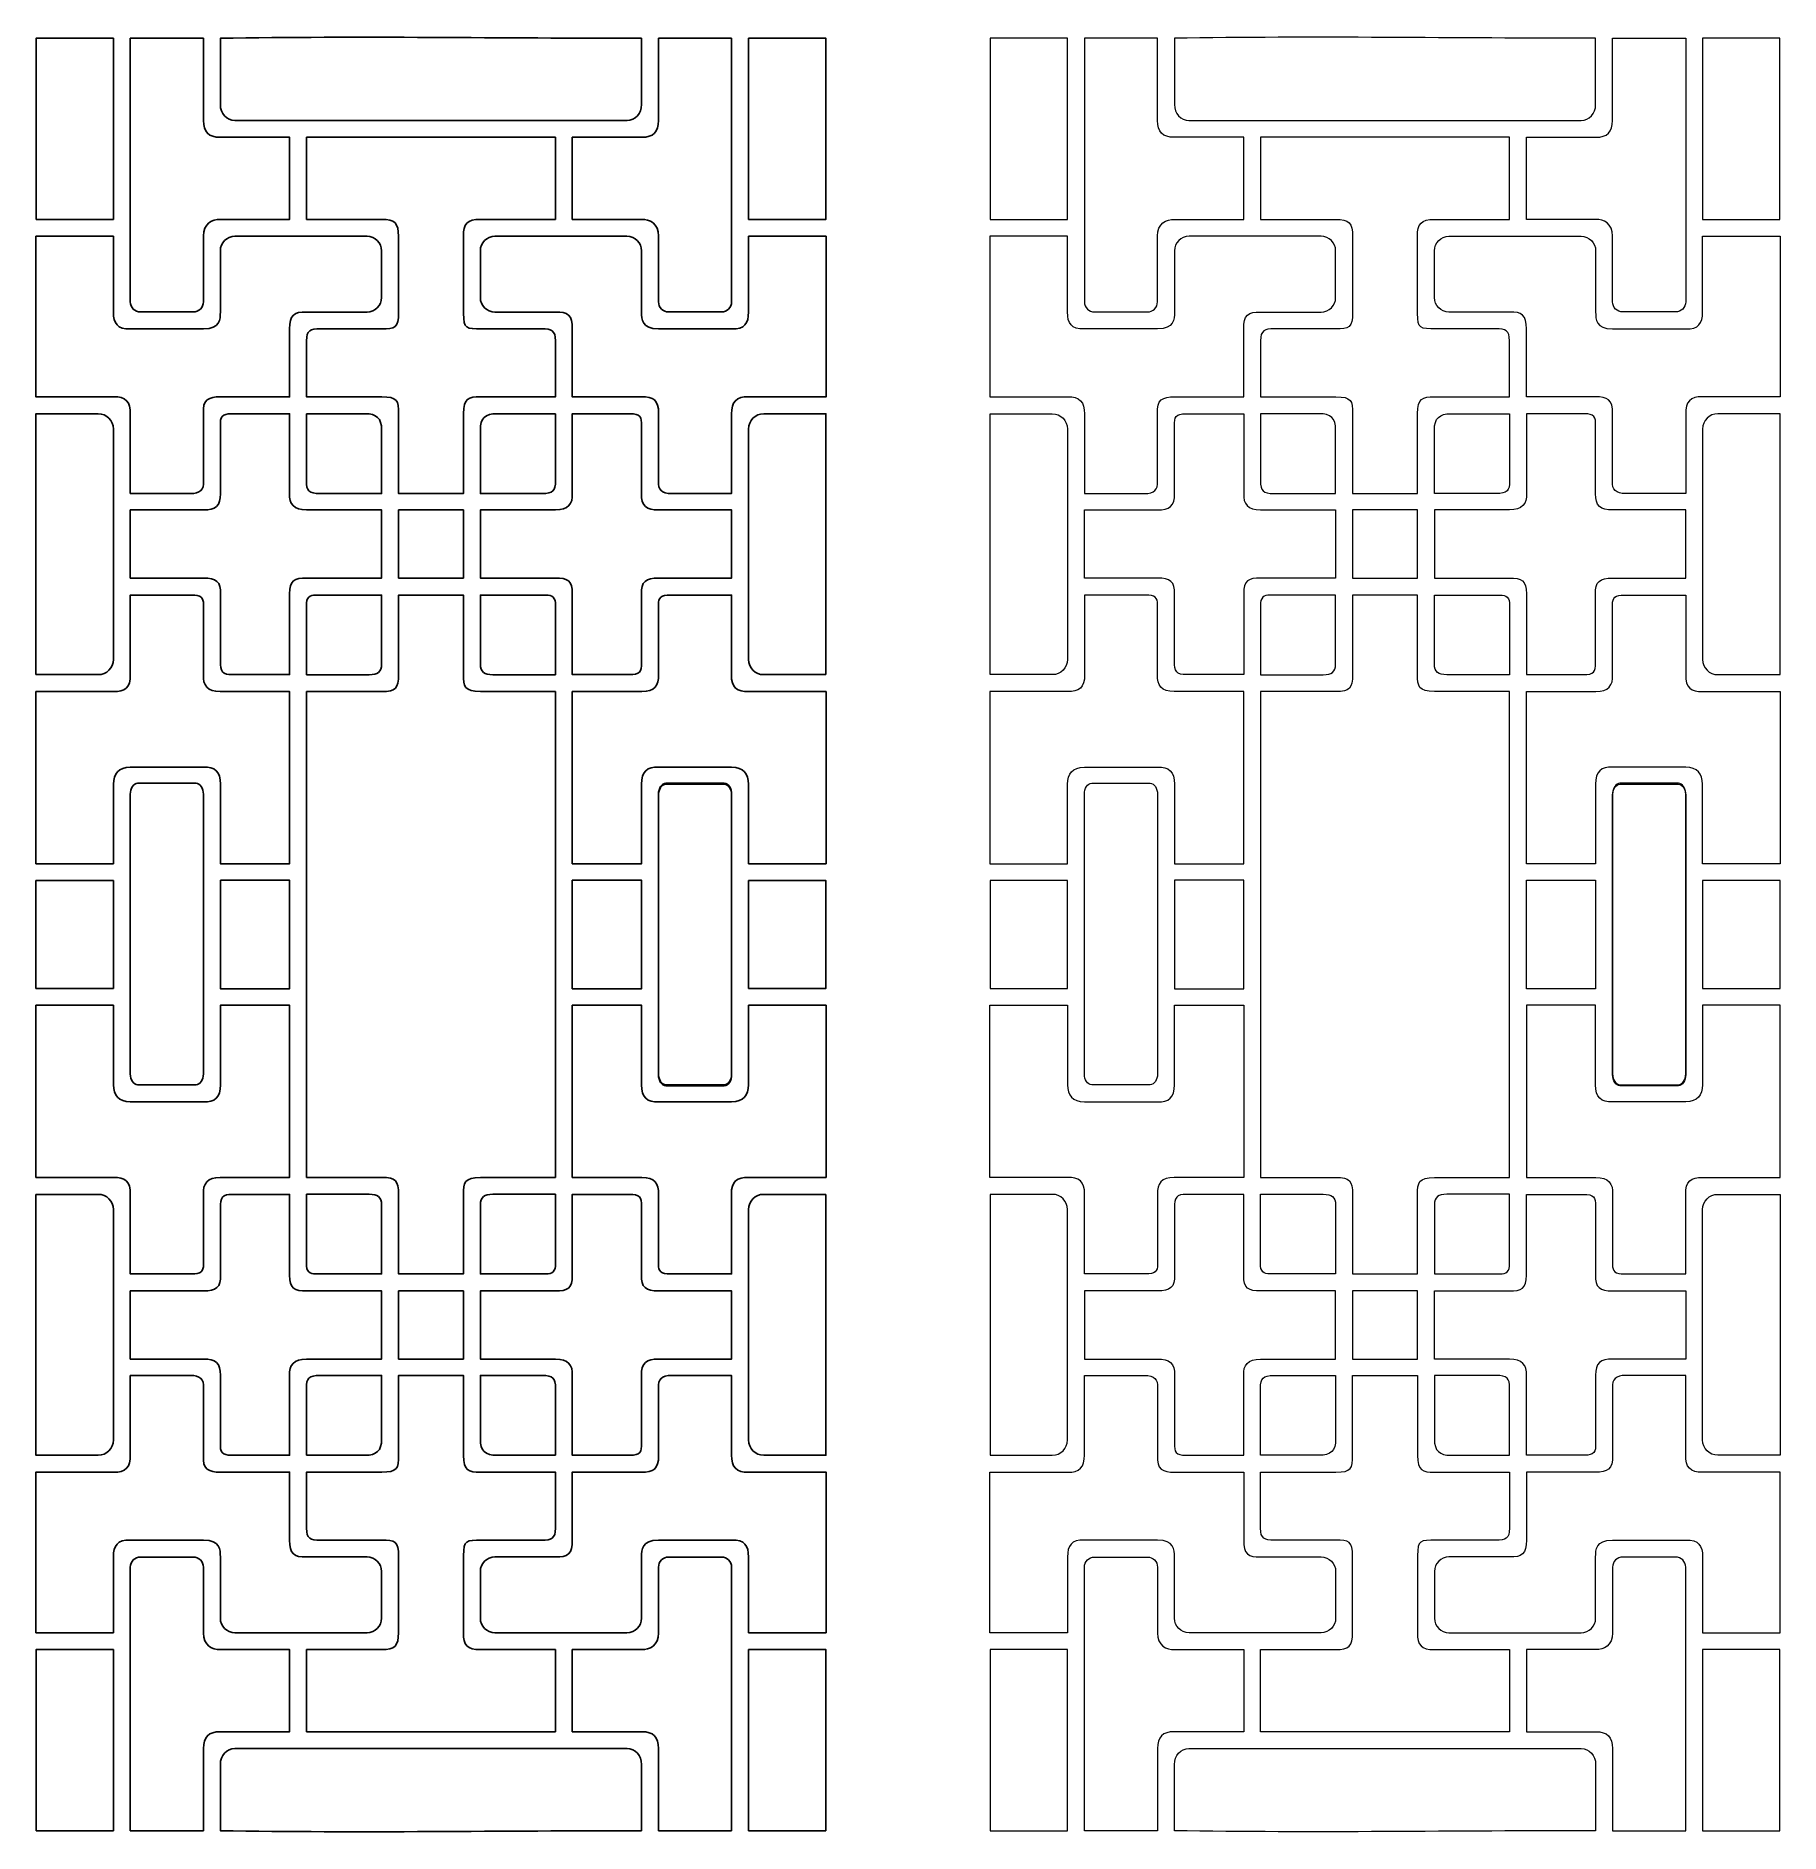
# Model space of a CAD drawing. Header units: centimetres. Extents: x -93 to 93, y -96 to 96.
import ezdxf

# ---------------------------------------------------------------- set-up
doc = ezdxf.new("R2010")
doc.units = ezdxf.units.CM
doc.header["$MEASUREMENT"] = 0
doc.layers.add('layer 1', color=7, linetype='Continuous')

msp = doc.modelspace()

# ---------------------------------------------------------------- linework, layer by layer
at = {"layer": 'layer 1', "color": 177}
for points in [[(-92.86038, 76.17554), (-84.61698, 76.17554), (-84.61698, 95.47286), (-92.86038, 95.47286), (-92.86038, 76.17554)], [(-16.98306, 76.17555), (-8.73966, 76.17555), (-8.73966, 95.47287), (-16.98306, 95.47287), (-16.98306, 76.17555)], [(-54.25667, 37.9633), (-47.33843, 37.9633), (-47.33843, 45.2288), (-54.25667, 45.2288), (-54.25667, 37.9633)], [(-54.25667, -45.2288), (-47.33843, -45.2288), (-47.33843, -37.9633), (-54.25667, -37.9633), (-54.25667, -45.2288)], [(-92.86038, -95.47286), (-84.61698, -95.47286), (-84.61698, -76.17554), (-92.86038, -76.17554), (-92.86038, -95.47286)]]:
    msp.add_lwpolyline(points, close=True, dxfattribs=at)
at = {"layer": 'layer 1', "color": 242, "lineweight": 9}
for points in [[(8.73966, 76.17554), (16.98306, 76.17554), (16.98306, 95.47286), (8.73966, 95.47286), (8.73966, 76.17554)], [(84.61698, 76.17555), (92.86038, 76.17555), (92.86038, 95.47287), (84.61698, 95.47287), (84.61698, 76.17555)], [(47.34337, 37.9633), (54.26161, 37.9633), (54.26161, 45.2288), (47.34337, 45.2288), (47.34337, 37.9633)], [(47.34337, -45.2288), (54.26161, -45.2288), (54.26161, -37.9633), (47.34337, -37.9633), (47.34337, -45.2288)], [(8.73966, -95.47286), (16.98306, -95.47286), (16.98306, -76.17554), (8.73966, -76.17554), (8.73966, -95.47286)]]:
    msp.add_lwpolyline(points, close=True, dxfattribs=at)
at = {"layer": 'layer 1', "color": 177}
for points, knots in [([(-28.36934, 95.46771), (-28.36934, 95.46771), (-28.36934, 88.40416), (-28.36934, 88.40416), (-28.36934, 88.40416), (-28.36934, 87.47881), (-29.06584, 86.72171), (-29.91711, 86.72171), (-29.91711, 86.72171), (-29.91711, 86.72171), (-71.68294, 86.72171), (-71.68294, 86.72171), (-71.68294, 86.72171), (-72.53419, 86.72171), (-73.23071, 87.4788), (-73.23071, 88.40416), (-73.23071, 88.40416), (-73.23071, 88.40416), (-73.2307, 95.46949), (-73.2307, 95.46949), (-73.2307, 95.46949), (-58.81218, 95.71808), (-42.79323, 95.46771), (-28.36934, 95.46771)], [0, 0, 0, 0, 0.142857143, 0.142857143, 0.142857143, 0.142857143, 0.285714286, 0.285714286, 0.285714286, 0.285714286, 0.428571429, 0.428571429, 0.428571429, 0.428571429, 0.571428571, 0.571428571, 0.571428571, 0.571428571, 0.714285714, 0.714285714, 0.714285714, 0.714285714, 1, 1, 1, 1]), ([(-82.81736, 95.4699), (-82.81736, 95.4699), (-75.03089, 95.4703), (-75.03089, 95.4703), (-75.03089, 95.4703), (-75.03089, 95.4703), (-75.03089, 86.7008), (-75.03089, 86.7008), (-75.03089, 86.7008), (-75.03162, 85.51378), (-74.48559, 84.90707), (-73.24514, 84.92132), (-73.24514, 84.92132), (-73.24514, 84.92132), (-65.85259, 84.92185), (-65.85259, 84.92185), (-65.85259, 84.92185), (-65.85259, 84.92185), (-65.85259, 76.17338), (-65.85259, 76.17338), (-65.85259, 76.17338), (-65.85259, 76.17338), (-73.23071, 76.17338), (-73.23071, 76.17338), (-73.23071, 76.17338), (-74.08964, 76.23234), (-75.03089, 75.70594), (-75.03089, 74.40864), (-75.03089, 74.40864), (-75.03089, 74.40864), (-75.03089, 67.38645), (-75.03089, 67.38645), (-75.03089, 67.38645), (-75.03089, 66.79551), (-75.5176, 66.31202), (-76.11248, 66.31202), (-76.11248, 66.31202), (-76.11248, 66.31202), (-81.73541, 66.31202), (-81.73541, 66.31202), (-81.73541, 66.31202), (-82.33028, 66.31202), (-82.817, 66.79551), (-82.817, 67.38645), (-82.817, 67.38645), (-82.817, 67.38645), (-82.81736, 95.4699), (-82.81736, 95.4699)], [0, 0, 0, 0, 0.076923077, 0.076923077, 0.076923077, 0.076923077, 0.153846154, 0.153846154, 0.153846154, 0.153846154, 0.230769231, 0.230769231, 0.230769231, 0.230769231, 0.307692308, 0.307692308, 0.307692308, 0.307692308, 0.384615385, 0.384615385, 0.384615385, 0.384615385, 0.461538462, 0.461538462, 0.461538462, 0.461538462, 0.538461538, 0.538461538, 0.538461538, 0.538461538, 0.615384615, 0.615384615, 0.615384615, 0.615384615, 0.692307692, 0.692307692, 0.692307692, 0.692307692, 0.769230769, 0.769230769, 0.769230769, 0.769230769, 0.846153846, 0.846153846, 0.846153846, 0.846153846, 1, 1, 1, 1]), ([(-18.78268, 95.46991), (-18.78268, 95.46991), (-26.56915, 95.47031), (-26.56915, 95.47031), (-26.56915, 95.47031), (-26.56915, 95.47031), (-26.56915, 86.70081), (-26.56915, 86.70081), (-26.56915, 86.70081), (-26.56842, 85.51379), (-27.11445, 84.90708), (-28.3549, 84.92133), (-28.3549, 84.92133), (-28.3549, 84.92133), (-35.74745, 84.92186), (-35.74745, 84.92186), (-35.74745, 84.92186), (-35.74745, 84.92186), (-35.74745, 76.17339), (-35.74745, 76.17339), (-35.74745, 76.17339), (-35.74745, 76.17339), (-28.36933, 76.17339), (-28.36933, 76.17339), (-28.36933, 76.17339), (-27.5104, 76.23235), (-26.56915, 75.70595), (-26.56915, 74.40865), (-26.56915, 74.40865), (-26.56915, 74.40865), (-26.56915, 67.38646), (-26.56915, 67.38646), (-26.56915, 67.38646), (-26.56915, 66.79552), (-26.08244, 66.31203), (-25.48756, 66.31203), (-25.48756, 66.31203), (-25.48756, 66.31203), (-19.86463, 66.31203), (-19.86463, 66.31203), (-19.86463, 66.31203), (-19.26976, 66.31203), (-18.78304, 66.79552), (-18.78304, 67.38646), (-18.78304, 67.38646), (-18.78304, 67.38646), (-18.78268, 95.46991), (-18.78268, 95.46991)], [0, 0, 0, 0, 0.076923077, 0.076923077, 0.076923077, 0.076923077, 0.153846154, 0.153846154, 0.153846154, 0.153846154, 0.230769231, 0.230769231, 0.230769231, 0.230769231, 0.307692308, 0.307692308, 0.307692308, 0.307692308, 0.384615385, 0.384615385, 0.384615385, 0.384615385, 0.461538462, 0.461538462, 0.461538462, 0.461538462, 0.538461538, 0.538461538, 0.538461538, 0.538461538, 0.615384615, 0.615384615, 0.615384615, 0.615384615, 0.692307692, 0.692307692, 0.692307692, 0.692307692, 0.769230769, 0.769230769, 0.769230769, 0.769230769, 0.846153846, 0.846153846, 0.846153846, 0.846153846, 1, 1, 1, 1]), ([(-45.35239, 64.51183), (-45.35239, 64.51183), (-38.96621, 64.51018), (-38.96621, 64.51018), (-38.96621, 64.51018), (-38.00235, 64.53446), (-37.53756, 64.33049), (-37.54195, 63.25117), (-37.54195, 63.25117), (-37.54195, 63.25117), (-37.5478, 57.26911), (-37.5478, 57.26911), (-37.5478, 57.26911), (-37.5478, 57.26911), (-45.54925, 57.2685), (-45.54925, 57.2685), (-45.54925, 57.2685), (-46.79734, 57.27243), (-47.33599, 57.13363), (-47.33855, 55.49104), (-47.33855, 55.49104), (-47.33855, 55.49104), (-47.33855, 46.97557), (-47.33855, 46.97557), (-47.33855, 46.97557), (-47.33855, 46.97557), (-54.25736, 46.97557), (-54.25736, 46.97557), (-54.25736, 46.97557), (-54.25736, 46.97557), (-54.25009, 55.45993), (-54.25009, 55.45993), (-54.25009, 55.45993), (-54.25991, 56.86365), (-54.3689, 57.29009), (-56.04511, 57.25711), (-56.04511, 57.25711), (-56.04511, 57.25711), (-64.05224, 57.2691), (-64.05224, 57.2691), (-64.05224, 57.2691), (-64.05224, 57.2691), (-64.05809, 63.25116), (-64.05809, 63.25116), (-64.05809, 63.25116), (-64.06248, 64.33048), (-63.59769, 64.53445), (-62.63383, 64.51017), (-62.63383, 64.51017), (-62.63383, 64.51017), (-56.05774, 64.51107), (-56.05774, 64.51107), (-56.05774, 64.51107), (-54.64452, 64.49435), (-54.22721, 64.69569), (-54.25736, 66.19104), (-54.25736, 66.19104), (-54.25736, 66.19104), (-54.25736, 74.37728), (-54.25736, 74.37728), (-54.25736, 74.37728), (-54.26184, 75.78565), (-54.64008, 76.17077), (-56.05776, 76.17553), (-56.05776, 76.17553), (-56.05776, 76.17553), (-64.05074, 76.17553), (-64.05074, 76.17553), (-64.05074, 76.17553), (-64.05074, 76.17553), (-64.05074, 84.92148), (-64.05074, 84.92148), (-64.05074, 84.92148), (-64.05074, 84.92148), (-37.5493, 84.92149), (-37.5493, 84.92149), (-37.5493, 84.92149), (-37.5493, 84.92149), (-37.5493, 76.17554), (-37.5493, 76.17554), (-37.5493, 76.17554), (-37.5493, 76.17554), (-45.54071, 76.17565), (-45.54071, 76.17565), (-45.54071, 76.17565), (-46.91196, 76.20482), (-47.3744, 75.70328), (-47.33894, 74.37567), (-47.33894, 74.37567), (-47.33894, 74.37567), (-47.33894, 66.13968), (-47.33894, 66.13968), (-47.33894, 66.13968), (-47.30079, 64.5262), (-47.09341, 64.52347), (-45.35239, 64.51183)], [0, 0, 0, 0, 0.04, 0.04, 0.04, 0.04, 0.08, 0.08, 0.08, 0.08, 0.12, 0.12, 0.12, 0.12, 0.16, 0.16, 0.16, 0.16, 0.2, 0.2, 0.2, 0.2, 0.24, 0.24, 0.24, 0.24, 0.28, 0.28, 0.28, 0.28, 0.32, 0.32, 0.32, 0.32, 0.36, 0.36, 0.36, 0.36, 0.4, 0.4, 0.4, 0.4, 0.44, 0.44, 0.44, 0.44, 0.48, 0.48, 0.48, 0.48, 0.52, 0.52, 0.52, 0.52, 0.56, 0.56, 0.56, 0.56, 0.6, 0.6, 0.6, 0.6, 0.64, 0.64, 0.64, 0.64, 0.68, 0.68, 0.68, 0.68, 0.72, 0.72, 0.72, 0.72, 0.76, 0.76, 0.76, 0.76, 0.8, 0.8, 0.8, 0.8, 0.84, 0.84, 0.84, 0.84, 0.88, 0.88, 0.88, 0.88, 0.92, 0.92, 0.92, 0.92, 1, 1, 1, 1]), ([(-73.2323, 57.26949), (-74.43608, 57.2959), (-75.15974, 56.94423), (-75.03089, 55.50816), (-75.03089, 55.50816), (-75.03089, 55.50816), (-75.03089, 48.2664), (-75.03089, 48.2664), (-75.03089, 48.2664), (-74.94211, 47.38045), (-75.40115, 46.95103), (-76.40806, 46.97812), (-76.40806, 46.97812), (-76.40806, 46.97812), (-82.817, 46.97812), (-82.817, 46.97812), (-82.817, 46.97812), (-82.817, 46.97812), (-82.817, 55.47097), (-82.817, 55.47097), (-82.817, 55.47097), (-82.75076, 56.70606), (-83.36648, 57.33552), (-84.59569, 57.26945), (-84.59569, 57.26945), (-84.59569, 57.26945), (-92.868, 57.26922), (-92.868, 57.26922), (-92.868, 57.26922), (-92.868, 57.26922), (-92.868, 74.37352), (-92.868, 74.37352), (-92.868, 74.37352), (-92.868, 74.37352), (-84.61704, 74.37352), (-84.61704, 74.37352), (-84.61704, 74.37352), (-84.61704, 74.37352), (-84.61729, 66.33107), (-84.61729, 66.33107), (-84.61729, 66.33107), (-84.61623, 65.04622), (-84.18574, 64.47796), (-82.85077, 64.5128), (-82.85077, 64.5128), (-82.85077, 64.5128), (-75.02912, 64.51001), (-75.02912, 64.51001), (-75.02912, 64.51001), (-73.23784, 64.53932), (-73.23065, 65.48082), (-73.23065, 66.33774), (-73.23065, 66.33774), (-73.23065, 66.33774), (-73.23065, 72.82301), (-73.23065, 72.82301), (-73.23065, 72.82301), (-73.23065, 73.67579), (-72.53057, 74.37352), (-71.67491, 74.37352), (-71.67491, 74.37352), (-71.67491, 74.37352), (-57.61268, 74.37352), (-57.61268, 74.37352), (-57.61268, 74.37352), (-56.75701, 74.37352), (-56.05693, 73.67579), (-56.05693, 72.82301), (-56.05693, 72.82301), (-56.05693, 72.82301), (-56.05693, 67.86142), (-56.05693, 67.86142), (-56.05693, 67.86142), (-56.05693, 67.00865), (-56.75702, 66.31091), (-57.61268, 66.31091), (-57.61268, 66.31091), (-57.61268, 66.31091), (-64.05455, 66.31091), (-64.05455, 66.31091), (-64.05455, 66.31091), (-65.36018, 66.37437), (-65.89255, 65.93995), (-65.85279, 64.51109), (-65.85279, 64.51109), (-65.85279, 64.51109), (-65.85279, 57.26949), (-65.85279, 57.26949), (-65.85279, 57.26949), (-65.85279, 57.26949), (-73.2323, 57.26949), (-73.2323, 57.26949)], [0, 0, 0, 0, 0.041666667, 0.041666667, 0.041666667, 0.041666667, 0.083333333, 0.083333333, 0.083333333, 0.083333333, 0.125, 0.125, 0.125, 0.125, 0.166666667, 0.166666667, 0.166666667, 0.166666667, 0.208333333, 0.208333333, 0.208333333, 0.208333333, 0.25, 0.25, 0.25, 0.25, 0.291666667, 0.291666667, 0.291666667, 0.291666667, 0.333333333, 0.333333333, 0.333333333, 0.333333333, 0.375, 0.375, 0.375, 0.375, 0.416666667, 0.416666667, 0.416666667, 0.416666667, 0.458333333, 0.458333333, 0.458333333, 0.458333333, 0.5, 0.5, 0.5, 0.5, 0.541666667, 0.541666667, 0.541666667, 0.541666667, 0.583333333, 0.583333333, 0.583333333, 0.583333333, 0.625, 0.625, 0.625, 0.625, 0.666666667, 0.666666667, 0.666666667, 0.666666667, 0.708333333, 0.708333333, 0.708333333, 0.708333333, 0.75, 0.75, 0.75, 0.75, 0.791666667, 0.791666667, 0.791666667, 0.791666667, 0.833333333, 0.833333333, 0.833333333, 0.833333333, 0.875, 0.875, 0.875, 0.875, 0.916666667, 0.916666667, 0.916666667, 0.916666667, 1, 1, 1, 1]), ([(-28.36774, 57.2695), (-27.16396, 57.30447), (-26.5259, 56.96136), (-26.56915, 55.50817), (-26.56915, 55.50817), (-26.56915, 55.50817), (-26.56915, 48.26641), (-26.56915, 48.26641), (-26.56915, 48.26641), (-26.65793, 47.38046), (-26.19889, 46.95104), (-25.19198, 46.97813), (-25.19198, 46.97813), (-25.19198, 46.97813), (-18.78304, 46.97813), (-18.78304, 46.97813), (-18.78304, 46.97813), (-18.78304, 46.97813), (-18.78304, 55.47098), (-18.78304, 55.47098), (-18.78304, 55.47098), (-18.84928, 56.70607), (-18.23356, 57.33553), (-17.00435, 57.26946), (-17.00435, 57.26946), (-17.00435, 57.26946), (-8.73204, 57.26923), (-8.73204, 57.26923), (-8.73204, 57.26923), (-8.73204, 57.26923), (-8.73204, 74.37353), (-8.73204, 74.37353), (-8.73204, 74.37353), (-8.73204, 74.37353), (-16.983, 74.37353), (-16.983, 74.37353), (-16.983, 74.37353), (-16.983, 74.37353), (-16.98275, 66.33108), (-16.98275, 66.33108), (-16.98275, 66.33108), (-16.98381, 65.04623), (-17.4143, 64.47797), (-18.74927, 64.51281), (-18.74927, 64.51281), (-18.74927, 64.51281), (-26.57092, 64.51002), (-26.57092, 64.51002), (-26.57092, 64.51002), (-28.3622, 64.53933), (-28.36939, 65.48083), (-28.36939, 66.33775), (-28.36939, 66.33775), (-28.36939, 66.33775), (-28.36939, 72.82302), (-28.36939, 72.82302), (-28.36939, 72.82302), (-28.36939, 73.6758), (-29.06947, 74.37353), (-29.92513, 74.37353), (-29.92513, 74.37353), (-29.92513, 74.37353), (-43.98736, 74.37353), (-43.98736, 74.37353), (-43.98736, 74.37353), (-44.84303, 74.37353), (-45.54311, 73.6758), (-45.54311, 72.82302), (-45.54311, 72.82302), (-45.54311, 72.82302), (-45.54311, 67.86143), (-45.54311, 67.86143), (-45.54311, 67.86143), (-45.54311, 67.00866), (-44.84302, 66.31092), (-43.98736, 66.31092), (-43.98736, 66.31092), (-43.98736, 66.31092), (-37.54549, 66.31092), (-37.54549, 66.31092), (-37.54549, 66.31092), (-36.23986, 66.37438), (-35.70749, 65.93996), (-35.74725, 64.5111), (-35.74725, 64.5111), (-35.74725, 64.5111), (-35.74725, 57.2695), (-35.74725, 57.2695), (-35.74725, 57.2695), (-35.74725, 57.2695), (-28.36774, 57.2695), (-28.36774, 57.2695)], [0, 0, 0, 0, 0.041666667, 0.041666667, 0.041666667, 0.041666667, 0.083333333, 0.083333333, 0.083333333, 0.083333333, 0.125, 0.125, 0.125, 0.125, 0.166666667, 0.166666667, 0.166666667, 0.166666667, 0.208333333, 0.208333333, 0.208333333, 0.208333333, 0.25, 0.25, 0.25, 0.25, 0.291666667, 0.291666667, 0.291666667, 0.291666667, 0.333333333, 0.333333333, 0.333333333, 0.333333333, 0.375, 0.375, 0.375, 0.375, 0.416666667, 0.416666667, 0.416666667, 0.416666667, 0.458333333, 0.458333333, 0.458333333, 0.458333333, 0.5, 0.5, 0.5, 0.5, 0.541666667, 0.541666667, 0.541666667, 0.541666667, 0.583333333, 0.583333333, 0.583333333, 0.583333333, 0.625, 0.625, 0.625, 0.625, 0.666666667, 0.666666667, 0.666666667, 0.666666667, 0.708333333, 0.708333333, 0.708333333, 0.708333333, 0.75, 0.75, 0.75, 0.75, 0.791666667, 0.791666667, 0.791666667, 0.791666667, 0.833333333, 0.833333333, 0.833333333, 0.833333333, 0.875, 0.875, 0.875, 0.875, 0.916666667, 0.916666667, 0.916666667, 0.916666667, 1, 1, 1, 1]), ([(-92.86745, 27.67853), (-92.86745, 27.67853), (-86.23286, 27.67891), (-86.23286, 27.67891), (-86.23286, 27.67891), (-85.34394, 27.67891), (-84.61665, 28.40898), (-84.61665, 29.3013), (-84.61665, 29.3013), (-84.61665, 29.3013), (-84.61665, 53.84677), (-84.61665, 53.84677), (-84.61665, 53.84677), (-84.61665, 54.73909), (-85.34395, 55.46935), (-86.23286, 55.46916), (-86.23286, 55.46916), (-86.23286, 55.46916), (-92.86745, 55.4677), (-92.86745, 55.4677), (-92.86745, 55.4677), (-92.86745, 55.4677), (-92.86745, 27.67853), (-92.86745, 27.67853)], [0, 0, 0, 0, 0.142857143, 0.142857143, 0.142857143, 0.142857143, 0.285714286, 0.285714286, 0.285714286, 0.285714286, 0.428571429, 0.428571429, 0.428571429, 0.428571429, 0.571428571, 0.571428571, 0.571428571, 0.571428571, 0.714285714, 0.714285714, 0.714285714, 0.714285714, 1, 1, 1, 1]), ([(-75.02133, 45.22838), (-75.02133, 45.22838), (-82.817, 45.22895), (-82.817, 45.22895), (-82.817, 45.22895), (-82.817, 45.22895), (-82.817, 37.96608), (-82.817, 37.96608), (-82.817, 37.96608), (-82.817, 37.96608), (-75.02874, 37.96444), (-75.02874, 37.96444), (-75.02874, 37.96444), (-73.69031, 38.01306), (-73.14298, 37.53452), (-73.2284, 36.29342), (-73.2284, 36.29342), (-73.2284, 36.29342), (-73.2284, 29.07488), (-73.2284, 29.07488), (-73.2284, 29.07488), (-73.27249, 28.06208), (-72.97133, 27.6656), (-71.93974, 27.68), (-71.93974, 27.68), (-71.93974, 27.68), (-65.85259, 27.67999), (-65.85259, 27.67999), (-65.85259, 27.67999), (-65.85259, 27.67999), (-65.85259, 36.29826), (-65.85259, 36.29826), (-65.85259, 36.29826), (-65.89993, 37.69686), (-65.28457, 37.97995), (-64.05357, 37.96609), (-64.05357, 37.96609), (-64.05357, 37.96609), (-56.05773, 37.9633), (-56.05773, 37.9633), (-56.05773, 37.9633), (-56.05773, 37.9633), (-56.06094, 45.22895), (-56.06094, 45.22895), (-56.06094, 45.22895), (-56.06094, 45.22895), (-64.06454, 45.22837), (-64.06454, 45.22837), (-64.06454, 45.22837), (-65.41244, 45.22809), (-65.92, 45.87839), (-65.85259, 46.97384), (-65.85259, 46.97384), (-65.85259, 46.97384), (-65.85259, 55.46916), (-65.85259, 55.46916), (-65.85259, 55.46916), (-65.85259, 55.46916), (-72.04246, 55.46916), (-72.04246, 55.46916), (-72.04246, 55.46916), (-73.04912, 55.48986), (-73.25821, 55.08854), (-73.2284, 54.20704), (-73.2284, 54.20704), (-73.2284, 54.20704), (-73.2284, 46.95672), (-73.2284, 46.95672), (-73.2284, 46.95672), (-73.16531, 45.71986), (-73.78327, 45.16408), (-75.02133, 45.22838)], [0, 0, 0, 0, 0.052631579, 0.052631579, 0.052631579, 0.052631579, 0.105263158, 0.105263158, 0.105263158, 0.105263158, 0.157894737, 0.157894737, 0.157894737, 0.157894737, 0.210526316, 0.210526316, 0.210526316, 0.210526316, 0.263157895, 0.263157895, 0.263157895, 0.263157895, 0.315789474, 0.315789474, 0.315789474, 0.315789474, 0.368421053, 0.368421053, 0.368421053, 0.368421053, 0.421052632, 0.421052632, 0.421052632, 0.421052632, 0.473684211, 0.473684211, 0.473684211, 0.473684211, 0.526315789, 0.526315789, 0.526315789, 0.526315789, 0.578947368, 0.578947368, 0.578947368, 0.578947368, 0.631578947, 0.631578947, 0.631578947, 0.631578947, 0.684210526, 0.684210526, 0.684210526, 0.684210526, 0.736842105, 0.736842105, 0.736842105, 0.736842105, 0.789473684, 0.789473684, 0.789473684, 0.789473684, 0.842105263, 0.842105263, 0.842105263, 0.842105263, 0.894736842, 0.894736842, 0.894736842, 0.894736842, 1, 1, 1, 1]), ([(-64.06608, 55.46902), (-64.06608, 55.46902), (-57.82958, 55.4684), (-57.82958, 55.4684), (-57.82958, 55.4684), (-56.59588, 55.4731), (-56.05738, 54.99988), (-56.05773, 53.7448), (-56.05773, 53.7448), (-56.05773, 53.7448), (-56.05773, 46.97589), (-56.05773, 46.97589), (-56.05773, 46.97589), (-56.05773, 46.97589), (-62.62647, 46.97589), (-62.62647, 46.97589), (-62.62647, 46.97589), (-63.82269, 46.98092), (-64.05445, 47.27984), (-64.06653, 48.30921), (-64.06653, 48.30921), (-64.06653, 48.30921), (-64.06608, 55.46902), (-64.06608, 55.46902)], [0, 0, 0, 0, 0.142857143, 0.142857143, 0.142857143, 0.142857143, 0.285714286, 0.285714286, 0.285714286, 0.285714286, 0.428571429, 0.428571429, 0.428571429, 0.428571429, 0.571428571, 0.571428571, 0.571428571, 0.571428571, 0.714285714, 0.714285714, 0.714285714, 0.714285714, 1, 1, 1, 1]), ([(-37.53396, 55.46903), (-37.53396, 55.46903), (-43.77046, 55.46841), (-43.77046, 55.46841), (-43.77046, 55.46841), (-45.00416, 55.47311), (-45.54266, 54.99989), (-45.54231, 53.74481), (-45.54231, 53.74481), (-45.54231, 53.74481), (-45.54231, 46.9759), (-45.54231, 46.9759), (-45.54231, 46.9759), (-45.54231, 46.9759), (-38.97357, 46.9759), (-38.97357, 46.9759), (-38.97357, 46.9759), (-37.77735, 46.98093), (-37.54559, 47.27985), (-37.53351, 48.30922), (-37.53351, 48.30922), (-37.53351, 48.30922), (-37.53396, 55.46903), (-37.53396, 55.46903)], [0, 0, 0, 0, 0.142857143, 0.142857143, 0.142857143, 0.142857143, 0.285714286, 0.285714286, 0.285714286, 0.285714286, 0.428571429, 0.428571429, 0.428571429, 0.428571429, 0.571428571, 0.571428571, 0.571428571, 0.571428571, 0.714285714, 0.714285714, 0.714285714, 0.714285714, 1, 1, 1, 1]), ([(-26.57871, 45.22839), (-26.57871, 45.22839), (-18.78304, 45.22896), (-18.78304, 45.22896), (-18.78304, 45.22896), (-18.78304, 45.22896), (-18.78304, 37.96609), (-18.78304, 37.96609), (-18.78304, 37.96609), (-18.78304, 37.96609), (-26.5713, 37.96445), (-26.5713, 37.96445), (-26.5713, 37.96445), (-27.90973, 38.01307), (-28.45706, 37.53453), (-28.37164, 36.29343), (-28.37164, 36.29343), (-28.37164, 36.29343), (-28.37164, 28.9208), (-28.37164, 28.9208), (-28.37164, 28.9208), (-28.35805, 28.02784), (-28.5456, 27.66846), (-29.7047, 27.68), (-29.7047, 27.68), (-29.7047, 27.68), (-35.74745, 27.68), (-35.74745, 27.68), (-35.74745, 27.68), (-35.74745, 27.68), (-35.74745, 36.29827), (-35.74745, 36.29827), (-35.74745, 36.29827), (-35.70011, 37.69687), (-36.31547, 37.97996), (-37.54647, 37.9661), (-37.54647, 37.9661), (-37.54647, 37.9661), (-45.54231, 37.96331), (-45.54231, 37.96331), (-45.54231, 37.96331), (-45.54231, 37.96331), (-45.5391, 45.22896), (-45.5391, 45.22896), (-45.5391, 45.22896), (-45.5391, 45.22896), (-37.5355, 45.22838), (-37.5355, 45.22838), (-37.5355, 45.22838), (-36.1876, 45.2281), (-35.68004, 45.8784), (-35.74745, 46.97385), (-35.74745, 46.97385), (-35.74745, 46.97385), (-35.74745, 55.46917), (-35.74745, 55.46917), (-35.74745, 55.46917), (-35.74745, 55.46917), (-29.55758, 55.46917), (-29.55758, 55.46917), (-29.55758, 55.46917), (-28.55092, 55.48987), (-28.34183, 55.08855), (-28.37164, 54.20705), (-28.37164, 54.20705), (-28.37164, 54.20705), (-28.37164, 46.95673), (-28.37164, 46.95673), (-28.37164, 46.95673), (-28.43473, 45.71987), (-27.81677, 45.16409), (-26.57871, 45.22839)], [0, 0, 0, 0, 0.052631579, 0.052631579, 0.052631579, 0.052631579, 0.105263158, 0.105263158, 0.105263158, 0.105263158, 0.157894737, 0.157894737, 0.157894737, 0.157894737, 0.210526316, 0.210526316, 0.210526316, 0.210526316, 0.263157895, 0.263157895, 0.263157895, 0.263157895, 0.315789474, 0.315789474, 0.315789474, 0.315789474, 0.368421053, 0.368421053, 0.368421053, 0.368421053, 0.421052632, 0.421052632, 0.421052632, 0.421052632, 0.473684211, 0.473684211, 0.473684211, 0.473684211, 0.526315789, 0.526315789, 0.526315789, 0.526315789, 0.578947368, 0.578947368, 0.578947368, 0.578947368, 0.631578947, 0.631578947, 0.631578947, 0.631578947, 0.684210526, 0.684210526, 0.684210526, 0.684210526, 0.736842105, 0.736842105, 0.736842105, 0.736842105, 0.789473684, 0.789473684, 0.789473684, 0.789473684, 0.842105263, 0.842105263, 0.842105263, 0.842105263, 0.894736842, 0.894736842, 0.894736842, 0.894736842, 1, 1, 1, 1]), ([(-8.73259, 27.67854), (-8.73259, 27.67854), (-15.36718, 27.67892), (-15.36718, 27.67892), (-15.36718, 27.67892), (-16.2561, 27.67892), (-16.98339, 28.40899), (-16.98339, 29.30131), (-16.98339, 29.30131), (-16.98339, 29.30131), (-16.98339, 53.84678), (-16.98339, 53.84678), (-16.98339, 53.84678), (-16.98339, 54.7391), (-16.25609, 55.46936), (-15.36718, 55.46917), (-15.36718, 55.46917), (-15.36718, 55.46917), (-8.73259, 55.46771), (-8.73259, 55.46771), (-8.73259, 55.46771), (-8.73259, 55.46771), (-8.73259, 27.67854), (-8.73259, 27.67854)], [0, 0, 0, 0, 0.142857143, 0.142857143, 0.142857143, 0.142857143, 0.285714286, 0.285714286, 0.285714286, 0.285714286, 0.428571429, 0.428571429, 0.428571429, 0.428571429, 0.571428571, 0.571428571, 0.571428571, 0.571428571, 0.714285714, 0.714285714, 0.714285714, 0.714285714, 1, 1, 1, 1]), ([(-82.817, 27.67601), (-82.817, 27.67601), (-82.817, 36.16291), (-82.817, 36.16291), (-82.817, 36.16291), (-82.817, 36.16291), (-76.2957, 36.16398), (-76.2957, 36.16398), (-76.2957, 36.16398), (-75.32887, 36.17503), (-75.00226, 35.89462), (-75.03122, 35.11824), (-75.03122, 35.11824), (-75.03122, 35.11824), (-75.03122, 27.6796), (-75.03122, 27.6796), (-75.03122, 27.6796), (-75.09648, 26.57242), (-74.63666, 25.86727), (-73.24086, 25.8787), (-73.24086, 25.8787), (-73.24086, 25.8787), (-65.85242, 25.87965), (-65.85242, 25.87965), (-65.85242, 25.87965), (-65.85242, 25.87965), (-65.85242, 7.54132), (-65.85242, 7.54132), (-65.85242, 7.54132), (-65.85242, 7.54132), (-73.2284, 7.54132), (-73.2284, 7.54132), (-73.2284, 7.54132), (-73.2284, 7.54132), (-73.2284, 16.02123), (-73.2284, 16.02123), (-73.2284, 16.02123), (-73.21258, 17.32667), (-73.81306, 17.92449), (-75.02989, 17.81465), (-75.02989, 17.81465), (-75.02989, 17.81465), (-82.8195, 17.81244), (-82.8195, 17.81244), (-82.8195, 17.81244), (-84.06244, 17.82899), (-84.58401, 17.15142), (-84.6171, 16.00376), (-84.6171, 16.00376), (-84.6171, 16.00376), (-84.6171, 7.54224), (-84.6171, 7.54224), (-84.6171, 7.54224), (-84.6171, 7.54224), (-92.86794, 7.54224), (-92.86794, 7.54224), (-92.86794, 7.54224), (-92.86794, 7.54224), (-92.86794, 25.87965), (-92.86794, 25.87965), (-92.86794, 25.87965), (-92.86794, 25.87965), (-84.6171, 25.87965), (-84.6171, 25.87965), (-84.6171, 25.87965), (-83.44811, 25.8371), (-82.73039, 26.30319), (-82.817, 27.67601)], [0, 0, 0, 0, 0.055555556, 0.055555556, 0.055555556, 0.055555556, 0.111111111, 0.111111111, 0.111111111, 0.111111111, 0.166666667, 0.166666667, 0.166666667, 0.166666667, 0.222222222, 0.222222222, 0.222222222, 0.222222222, 0.277777778, 0.277777778, 0.277777778, 0.277777778, 0.333333333, 0.333333333, 0.333333333, 0.333333333, 0.388888889, 0.388888889, 0.388888889, 0.388888889, 0.444444444, 0.444444444, 0.444444444, 0.444444444, 0.5, 0.5, 0.5, 0.5, 0.555555556, 0.555555556, 0.555555556, 0.555555556, 0.611111111, 0.611111111, 0.611111111, 0.611111111, 0.666666667, 0.666666667, 0.666666667, 0.666666667, 0.722222222, 0.722222222, 0.722222222, 0.722222222, 0.777777778, 0.777777778, 0.777777778, 0.777777778, 0.833333333, 0.833333333, 0.833333333, 0.833333333, 0.888888889, 0.888888889, 0.888888889, 0.888888889, 1, 1, 1, 1]), ([(-63.03735, 36.16332), (-63.03735, 36.16332), (-56.05773, 36.16262), (-56.05773, 36.16262), (-56.05773, 36.16262), (-56.05773, 36.16262), (-56.05773, 28.81808), (-56.05773, 28.81808), (-56.05773, 28.81808), (-56.05595, 27.9704), (-56.47219, 27.652), (-57.37062, 27.67029), (-57.37062, 27.67029), (-57.37062, 27.67029), (-64.05278, 27.67029), (-64.05278, 27.67029), (-64.05278, 27.67029), (-64.05278, 27.67029), (-64.0523, 35.06689), (-64.0523, 35.06689), (-64.0523, 35.06689), (-64.10204, 35.86894), (-63.71809, 36.18307), (-63.03735, 36.16332)], [0, 0, 0, 0, 0.142857143, 0.142857143, 0.142857143, 0.142857143, 0.285714286, 0.285714286, 0.285714286, 0.285714286, 0.428571429, 0.428571429, 0.428571429, 0.428571429, 0.571428571, 0.571428571, 0.571428571, 0.571428571, 0.714285714, 0.714285714, 0.714285714, 0.714285714, 1, 1, 1, 1]), ([(-64.05264, 25.87848), (-64.05264, 25.87848), (-56.04382, 25.87848), (-56.04382, 25.87848), (-56.04382, 25.87848), (-54.53642, 25.8904), (-54.25277, 26.2251), (-54.25765, 27.68083), (-54.25765, 27.68083), (-54.25765, 27.68083), (-54.25765, 36.1629), (-54.25765, 36.1629), (-54.25765, 36.1629), (-54.25765, 36.1629), (-47.33754, 36.1629), (-47.33754, 36.1629), (-47.33754, 36.1629), (-47.33754, 36.1629), (-47.33817, 27.68816), (-47.33817, 27.68816), (-47.33817, 27.68816), (-47.33413, 26.45135), (-47.24006, 25.8909), (-45.5407, 25.87848), (-45.5407, 25.87848), (-45.5407, 25.87848), (-37.54994, 25.87848), (-37.54994, 25.87848), (-37.54994, 25.87848), (-37.54994, 25.87848), (-37.54994, -25.87848), (-37.54994, -25.87848), (-37.54994, -25.87848), (-37.54994, -25.87848), (-45.5407, -25.87848), (-45.5407, -25.87848), (-45.5407, -25.87848), (-47.24006, -25.8909), (-47.33413, -26.45135), (-47.33817, -27.68816), (-47.33817, -27.68816), (-47.33817, -27.68816), (-47.33754, -36.1629), (-47.33754, -36.1629), (-47.33754, -36.1629), (-47.33754, -36.1629), (-54.25765, -36.1629), (-54.25765, -36.1629), (-54.25765, -36.1629), (-54.25765, -36.1629), (-54.25765, -27.68083), (-54.25765, -27.68083), (-54.25765, -27.68083), (-54.25277, -26.2251), (-54.53642, -25.8904), (-56.04382, -25.87848), (-56.04382, -25.87848), (-56.04382, -25.87848), (-64.05264, -25.87848), (-64.05264, -25.87848), (-64.05264, -25.87848), (-64.05264, -25.87848), (-64.05264, 25.87848), (-64.05264, 25.87848)], [0, 0, 0, 0, 0.058823529, 0.058823529, 0.058823529, 0.058823529, 0.117647059, 0.117647059, 0.117647059, 0.117647059, 0.176470588, 0.176470588, 0.176470588, 0.176470588, 0.235294118, 0.235294118, 0.235294118, 0.235294118, 0.294117647, 0.294117647, 0.294117647, 0.294117647, 0.352941176, 0.352941176, 0.352941176, 0.352941176, 0.411764706, 0.411764706, 0.411764706, 0.411764706, 0.470588235, 0.470588235, 0.470588235, 0.470588235, 0.529411765, 0.529411765, 0.529411765, 0.529411765, 0.588235294, 0.588235294, 0.588235294, 0.588235294, 0.647058824, 0.647058824, 0.647058824, 0.647058824, 0.705882353, 0.705882353, 0.705882353, 0.705882353, 0.764705882, 0.764705882, 0.764705882, 0.764705882, 0.823529412, 0.823529412, 0.823529412, 0.823529412, 0.882352941, 0.882352941, 0.882352941, 0.882352941, 1, 1, 1, 1]), ([(-38.56269, 36.16333), (-38.56269, 36.16333), (-45.54231, 36.16263), (-45.54231, 36.16263), (-45.54231, 36.16263), (-45.54231, 36.16263), (-45.54231, 28.81809), (-45.54231, 28.81809), (-45.54231, 28.81809), (-45.54409, 27.97041), (-45.12785, 27.65201), (-44.22942, 27.6703), (-44.22942, 27.6703), (-44.22942, 27.6703), (-37.54726, 27.6703), (-37.54726, 27.6703), (-37.54726, 27.6703), (-37.54726, 27.6703), (-37.54774, 35.0669), (-37.54774, 35.0669), (-37.54774, 35.0669), (-37.498, 35.86895), (-37.88195, 36.18308), (-38.56269, 36.16333)], [0, 0, 0, 0, 0.142857143, 0.142857143, 0.142857143, 0.142857143, 0.285714286, 0.285714286, 0.285714286, 0.285714286, 0.428571429, 0.428571429, 0.428571429, 0.428571429, 0.571428571, 0.571428571, 0.571428571, 0.571428571, 0.714285714, 0.714285714, 0.714285714, 0.714285714, 1, 1, 1, 1]), ([(-18.78304, 27.67602), (-18.78304, 27.67602), (-18.78304, 36.16292), (-18.78304, 36.16292), (-18.78304, 36.16292), (-18.78304, 36.16292), (-25.30434, 36.16399), (-25.30434, 36.16399), (-25.30434, 36.16399), (-26.27117, 36.17504), (-26.59778, 35.89463), (-26.56882, 35.11825), (-26.56882, 35.11825), (-26.56882, 35.11825), (-26.56882, 27.67961), (-26.56882, 27.67961), (-26.56882, 27.67961), (-26.50356, 26.57243), (-26.96338, 25.86728), (-28.35918, 25.87871), (-28.35918, 25.87871), (-28.35918, 25.87871), (-35.74762, 25.87966), (-35.74762, 25.87966), (-35.74762, 25.87966), (-35.74762, 25.87966), (-35.74762, 7.54133), (-35.74762, 7.54133), (-35.74762, 7.54133), (-35.74762, 7.54133), (-28.37164, 7.54133), (-28.37164, 7.54133), (-28.37164, 7.54133), (-28.37164, 7.54133), (-28.37164, 16.02124), (-28.37164, 16.02124), (-28.37164, 16.02124), (-28.38746, 17.32668), (-27.78698, 17.9245), (-26.57015, 17.81466), (-26.57015, 17.81466), (-26.57015, 17.81466), (-18.78054, 17.81245), (-18.78054, 17.81245), (-18.78054, 17.81245), (-17.5376, 17.829), (-17.01603, 17.15143), (-16.98294, 16.00377), (-16.98294, 16.00377), (-16.98294, 16.00377), (-16.98294, 7.54225), (-16.98294, 7.54225), (-16.98294, 7.54225), (-16.98294, 7.54225), (-8.7321, 7.54225), (-8.7321, 7.54225), (-8.7321, 7.54225), (-8.7321, 7.54225), (-8.7321, 25.87966), (-8.7321, 25.87966), (-8.7321, 25.87966), (-8.7321, 25.87966), (-16.98294, 25.87966), (-16.98294, 25.87966), (-16.98294, 25.87966), (-18.15193, 25.83711), (-18.86965, 26.3032), (-18.78304, 27.67602)], [0, 0, 0, 0, 0.055555556, 0.055555556, 0.055555556, 0.055555556, 0.111111111, 0.111111111, 0.111111111, 0.111111111, 0.166666667, 0.166666667, 0.166666667, 0.166666667, 0.222222222, 0.222222222, 0.222222222, 0.222222222, 0.277777778, 0.277777778, 0.277777778, 0.277777778, 0.333333333, 0.333333333, 0.333333333, 0.333333333, 0.388888889, 0.388888889, 0.388888889, 0.388888889, 0.444444444, 0.444444444, 0.444444444, 0.444444444, 0.5, 0.5, 0.5, 0.5, 0.555555556, 0.555555556, 0.555555556, 0.555555556, 0.611111111, 0.611111111, 0.611111111, 0.611111111, 0.666666667, 0.666666667, 0.666666667, 0.666666667, 0.722222222, 0.722222222, 0.722222222, 0.722222222, 0.777777778, 0.777777778, 0.777777778, 0.777777778, 0.833333333, 0.833333333, 0.833333333, 0.833333333, 0.888888889, 0.888888889, 0.888888889, 0.888888889, 1, 1, 1, 1]), ([(-82.03936, -16.01586), (-82.03936, -16.01586), (-75.80886, -16.01586), (-75.80886, -16.01586), (-75.80886, -16.01586), (-75.38115, -16.01586), (-75.03122, -15.48755), (-75.03122, -14.84181), (-75.03122, -14.84181), (-75.03122, -14.84181), (-75.03122, 14.93255), (-75.03122, 14.93255), (-75.03122, 14.93255), (-75.03122, 15.57829), (-75.38115, 16.1066), (-75.80886, 16.1066), (-75.80886, 16.1066), (-75.80886, 16.1066), (-82.03936, 16.1066), (-82.03936, 16.1066), (-82.03936, 16.1066), (-82.46707, 16.1066), (-82.817, 15.57829), (-82.817, 14.93255), (-82.817, 14.93255), (-82.817, 14.93255), (-82.817, -14.84181), (-82.817, -14.84181), (-82.817, -14.84181), (-82.817, -15.48755), (-82.46707, -16.01586), (-82.03936, -16.01586)], [0, 0, 0, 0, 0.111111111, 0.111111111, 0.111111111, 0.111111111, 0.222222222, 0.222222222, 0.222222222, 0.222222222, 0.333333333, 0.333333333, 0.333333333, 0.333333333, 0.444444444, 0.444444444, 0.444444444, 0.444444444, 0.555555556, 0.555555556, 0.555555556, 0.555555556, 0.666666667, 0.666666667, 0.666666667, 0.666666667, 0.777777778, 0.777777778, 0.777777778, 0.777777778, 1, 1, 1, 1]), ([(-19.56068, -16.01587), (-19.56068, -16.01587), (-25.79118, -16.01587), (-25.79118, -16.01587), (-25.79118, -16.01587), (-26.21889, -16.01587), (-26.56882, -15.48756), (-26.56882, -14.84182), (-26.56882, -14.84182), (-26.56882, -14.84182), (-26.56882, 14.93254), (-26.56882, 14.93254), (-26.56882, 14.93254), (-26.56882, 15.57828), (-26.21889, 16.10659), (-25.79118, 16.10659), (-25.79118, 16.10659), (-25.79118, 16.10659), (-19.56068, 16.10659), (-19.56068, 16.10659), (-19.56068, 16.10659), (-19.13297, 16.10659), (-18.78304, 15.57828), (-18.78304, 14.93254), (-18.78304, 14.93254), (-18.78304, 14.93254), (-18.78304, -14.84182), (-18.78304, -14.84182), (-18.78304, -14.84182), (-18.78304, -15.48756), (-19.13297, -16.01587), (-19.56068, -16.01587)], [0, 0, 0, 0, 0.111111111, 0.111111111, 0.111111111, 0.111111111, 0.222222222, 0.222222222, 0.222222222, 0.222222222, 0.333333333, 0.333333333, 0.333333333, 0.333333333, 0.444444444, 0.444444444, 0.444444444, 0.444444444, 0.555555556, 0.555555556, 0.555555556, 0.555555556, 0.666666667, 0.666666667, 0.666666667, 0.666666667, 0.777777778, 0.777777778, 0.777777778, 0.777777778, 1, 1, 1, 1]), ([(-19.56068, 16.01587), (-19.56068, 16.01587), (-25.79118, 16.01587), (-25.79118, 16.01587), (-25.79118, 16.01587), (-26.21889, 16.01587), (-26.56882, 15.48756), (-26.56882, 14.84182), (-26.56882, 14.84182), (-26.56882, 14.84182), (-26.56882, -14.93254), (-26.56882, -14.93254), (-26.56882, -14.93254), (-26.56882, -15.57828), (-26.21889, -16.10659), (-25.79118, -16.10659), (-25.79118, -16.10659), (-25.79118, -16.10659), (-19.56068, -16.10659), (-19.56068, -16.10659), (-19.56068, -16.10659), (-19.13297, -16.10659), (-18.78304, -15.57828), (-18.78304, -14.93254), (-18.78304, -14.93254), (-18.78304, -14.93254), (-18.78304, 14.84182), (-18.78304, 14.84182), (-18.78304, 14.84182), (-18.78304, 15.48756), (-19.13297, 16.01587), (-19.56068, 16.01587)], [0, 0, 0, 0, 0.111111111, 0.111111111, 0.111111111, 0.111111111, 0.222222222, 0.222222222, 0.222222222, 0.222222222, 0.333333333, 0.333333333, 0.333333333, 0.333333333, 0.444444444, 0.444444444, 0.444444444, 0.444444444, 0.555555556, 0.555555556, 0.555555556, 0.555555556, 0.666666667, 0.666666667, 0.666666667, 0.666666667, 0.777777778, 0.777777778, 0.777777778, 0.777777778, 1, 1, 1, 1]), ([(-73.23071, 5.77456), (-73.23071, 5.77456), (-65.85255, 5.77456), (-65.85255, 5.77456), (-65.85255, 5.77456), (-65.85255, 5.77456), (-65.85255, -5.77456), (-65.85255, -5.77456), (-65.85255, -5.77456), (-65.85255, -5.77456), (-73.23071, -5.77456), (-73.23071, -5.77456), (-73.23071, -5.77456), (-73.23071, -5.77456), (-73.23071, 5.77456), (-73.23071, 5.77456)], [0, 0, 0, 0, 0.2, 0.2, 0.2, 0.2, 0.4, 0.4, 0.4, 0.4, 0.6, 0.6, 0.6, 0.6, 1, 1, 1, 1]), ([(-35.74749, -5.77457), (-35.74749, -5.77457), (-28.36933, -5.77457), (-28.36933, -5.77457), (-28.36933, -5.77457), (-28.36933, -5.77457), (-28.36933, 5.77457), (-28.36933, 5.77457), (-28.36933, 5.77457), (-28.36933, 5.77457), (-35.74749, 5.77457), (-35.74749, 5.77457), (-35.74749, 5.77457), (-35.74749, 5.77457), (-35.74749, -5.77457), (-35.74749, -5.77457)], [0, 0, 0, 0, 0.2, 0.2, 0.2, 0.2, 0.4, 0.4, 0.4, 0.4, 0.6, 0.6, 0.6, 0.6, 1, 1, 1, 1]), ([(-84.61698, -5.74146), (-84.61698, -5.74146), (-92.86742, -5.74146), (-92.86742, -5.74146), (-92.86742, -5.74146), (-92.86742, -5.74146), (-92.86742, 5.74146), (-92.86742, 5.74146), (-92.86742, 5.74146), (-92.86742, 5.74146), (-84.61698, 5.74146), (-84.61698, 5.74146), (-84.61698, 5.74146), (-84.61698, 5.74146), (-84.61698, -5.74146), (-84.61698, -5.74146)], [0, 0, 0, 0, 0.2, 0.2, 0.2, 0.2, 0.4, 0.4, 0.4, 0.4, 0.6, 0.6, 0.6, 0.6, 1, 1, 1, 1]), ([(-16.98306, 5.74147), (-16.98306, 5.74147), (-8.73262, 5.74147), (-8.73262, 5.74147), (-8.73262, 5.74147), (-8.73262, 5.74147), (-8.73262, -5.74147), (-8.73262, -5.74147), (-8.73262, -5.74147), (-8.73262, -5.74147), (-16.98306, -5.74147), (-16.98306, -5.74147), (-16.98306, -5.74147), (-16.98306, -5.74147), (-16.98306, 5.74147), (-16.98306, 5.74147)], [0, 0, 0, 0, 0.2, 0.2, 0.2, 0.2, 0.4, 0.4, 0.4, 0.4, 0.6, 0.6, 0.6, 0.6, 1, 1, 1, 1]), ([(-82.817, -27.67601), (-82.817, -27.67601), (-82.817, -36.16291), (-82.817, -36.16291), (-82.817, -36.16291), (-82.817, -36.16291), (-76.2957, -36.16398), (-76.2957, -36.16398), (-76.2957, -36.16398), (-75.32887, -36.17503), (-75.00226, -35.89462), (-75.03122, -35.11824), (-75.03122, -35.11824), (-75.03122, -35.11824), (-75.03122, -27.6796), (-75.03122, -27.6796), (-75.03122, -27.6796), (-75.09648, -26.57242), (-74.63666, -25.86727), (-73.24086, -25.8787), (-73.24086, -25.8787), (-73.24086, -25.8787), (-65.85242, -25.87965), (-65.85242, -25.87965), (-65.85242, -25.87965), (-65.85242, -25.87965), (-65.85242, -7.54132), (-65.85242, -7.54132), (-65.85242, -7.54132), (-65.85242, -7.54132), (-73.2284, -7.54132), (-73.2284, -7.54132), (-73.2284, -7.54132), (-73.2284, -7.54132), (-73.2284, -16.02123), (-73.2284, -16.02123), (-73.2284, -16.02123), (-73.21258, -17.32667), (-73.81306, -17.92449), (-75.02989, -17.81465), (-75.02989, -17.81465), (-75.02989, -17.81465), (-82.8195, -17.81244), (-82.8195, -17.81244), (-82.8195, -17.81244), (-84.06244, -17.82899), (-84.58401, -17.15142), (-84.6171, -16.00376), (-84.6171, -16.00376), (-84.6171, -16.00376), (-84.6171, -7.54224), (-84.6171, -7.54224), (-84.6171, -7.54224), (-84.6171, -7.54224), (-92.86794, -7.54224), (-92.86794, -7.54224), (-92.86794, -7.54224), (-92.86794, -7.54224), (-92.86794, -25.87965), (-92.86794, -25.87965), (-92.86794, -25.87965), (-92.86794, -25.87965), (-84.6171, -25.87965), (-84.6171, -25.87965), (-84.6171, -25.87965), (-83.44811, -25.8371), (-82.73039, -26.30319), (-82.817, -27.67601)], [0, 0, 0, 0, 0.055555556, 0.055555556, 0.055555556, 0.055555556, 0.111111111, 0.111111111, 0.111111111, 0.111111111, 0.166666667, 0.166666667, 0.166666667, 0.166666667, 0.222222222, 0.222222222, 0.222222222, 0.222222222, 0.277777778, 0.277777778, 0.277777778, 0.277777778, 0.333333333, 0.333333333, 0.333333333, 0.333333333, 0.388888889, 0.388888889, 0.388888889, 0.388888889, 0.444444444, 0.444444444, 0.444444444, 0.444444444, 0.5, 0.5, 0.5, 0.5, 0.555555556, 0.555555556, 0.555555556, 0.555555556, 0.611111111, 0.611111111, 0.611111111, 0.611111111, 0.666666667, 0.666666667, 0.666666667, 0.666666667, 0.722222222, 0.722222222, 0.722222222, 0.722222222, 0.777777778, 0.777777778, 0.777777778, 0.777777778, 0.833333333, 0.833333333, 0.833333333, 0.833333333, 0.888888889, 0.888888889, 0.888888889, 0.888888889, 1, 1, 1, 1]), ([(-18.78304, -27.67602), (-18.78304, -27.67602), (-18.78304, -36.16292), (-18.78304, -36.16292), (-18.78304, -36.16292), (-18.78304, -36.16292), (-25.30434, -36.16399), (-25.30434, -36.16399), (-25.30434, -36.16399), (-26.27117, -36.17504), (-26.59778, -35.89463), (-26.56882, -35.11825), (-26.56882, -35.11825), (-26.56882, -35.11825), (-26.56882, -27.67961), (-26.56882, -27.67961), (-26.56882, -27.67961), (-26.50356, -26.57243), (-26.96338, -25.86728), (-28.35918, -25.87871), (-28.35918, -25.87871), (-28.35918, -25.87871), (-35.74762, -25.87966), (-35.74762, -25.87966), (-35.74762, -25.87966), (-35.74762, -25.87966), (-35.74762, -7.54133), (-35.74762, -7.54133), (-35.74762, -7.54133), (-35.74762, -7.54133), (-28.37164, -7.54133), (-28.37164, -7.54133), (-28.37164, -7.54133), (-28.37164, -7.54133), (-28.37164, -16.02124), (-28.37164, -16.02124), (-28.37164, -16.02124), (-28.38746, -17.32668), (-27.78698, -17.9245), (-26.57015, -17.81466), (-26.57015, -17.81466), (-26.57015, -17.81466), (-18.78054, -17.81245), (-18.78054, -17.81245), (-18.78054, -17.81245), (-17.5376, -17.829), (-17.01603, -17.15143), (-16.98294, -16.00377), (-16.98294, -16.00377), (-16.98294, -16.00377), (-16.98294, -7.54225), (-16.98294, -7.54225), (-16.98294, -7.54225), (-16.98294, -7.54225), (-8.7321, -7.54225), (-8.7321, -7.54225), (-8.7321, -7.54225), (-8.7321, -7.54225), (-8.7321, -25.87966), (-8.7321, -25.87966), (-8.7321, -25.87966), (-8.7321, -25.87966), (-16.98294, -25.87966), (-16.98294, -25.87966), (-16.98294, -25.87966), (-18.15193, -25.83711), (-18.86965, -26.3032), (-18.78304, -27.67602)], [0, 0, 0, 0, 0.055555556, 0.055555556, 0.055555556, 0.055555556, 0.111111111, 0.111111111, 0.111111111, 0.111111111, 0.166666667, 0.166666667, 0.166666667, 0.166666667, 0.222222222, 0.222222222, 0.222222222, 0.222222222, 0.277777778, 0.277777778, 0.277777778, 0.277777778, 0.333333333, 0.333333333, 0.333333333, 0.333333333, 0.388888889, 0.388888889, 0.388888889, 0.388888889, 0.444444444, 0.444444444, 0.444444444, 0.444444444, 0.5, 0.5, 0.5, 0.5, 0.555555556, 0.555555556, 0.555555556, 0.555555556, 0.611111111, 0.611111111, 0.611111111, 0.611111111, 0.666666667, 0.666666667, 0.666666667, 0.666666667, 0.722222222, 0.722222222, 0.722222222, 0.722222222, 0.777777778, 0.777777778, 0.777777778, 0.777777778, 0.833333333, 0.833333333, 0.833333333, 0.833333333, 0.888888889, 0.888888889, 0.888888889, 0.888888889, 1, 1, 1, 1]), ([(-92.86745, -27.67853), (-92.86745, -27.67853), (-86.23286, -27.67891), (-86.23286, -27.67891), (-86.23286, -27.67891), (-85.34394, -27.67891), (-84.61665, -28.40898), (-84.61665, -29.3013), (-84.61665, -29.3013), (-84.61665, -29.3013), (-84.61665, -53.84677), (-84.61665, -53.84677), (-84.61665, -53.84677), (-84.61665, -54.73909), (-85.34395, -55.46935), (-86.23286, -55.46916), (-86.23286, -55.46916), (-86.23286, -55.46916), (-92.86745, -55.4677), (-92.86745, -55.4677), (-92.86745, -55.4677), (-92.86745, -55.4677), (-92.86745, -27.67853), (-92.86745, -27.67853)], [0, 0, 0, 0, 0.142857143, 0.142857143, 0.142857143, 0.142857143, 0.285714286, 0.285714286, 0.285714286, 0.285714286, 0.428571429, 0.428571429, 0.428571429, 0.428571429, 0.571428571, 0.571428571, 0.571428571, 0.571428571, 0.714285714, 0.714285714, 0.714285714, 0.714285714, 1, 1, 1, 1]), ([(-75.02133, -45.22838), (-75.02133, -45.22838), (-82.817, -45.22895), (-82.817, -45.22895), (-82.817, -45.22895), (-82.817, -45.22895), (-82.817, -37.96608), (-82.817, -37.96608), (-82.817, -37.96608), (-82.817, -37.96608), (-75.02874, -37.96444), (-75.02874, -37.96444), (-75.02874, -37.96444), (-73.69031, -38.01306), (-73.14298, -37.53452), (-73.2284, -36.29342), (-73.2284, -36.29342), (-73.2284, -36.29342), (-73.2284, -29.07488), (-73.2284, -29.07488), (-73.2284, -29.07488), (-73.27249, -28.06208), (-72.97133, -27.6656), (-71.93974, -27.68), (-71.93974, -27.68), (-71.93974, -27.68), (-65.85259, -27.67999), (-65.85259, -27.67999), (-65.85259, -27.67999), (-65.85259, -27.67999), (-65.85259, -36.29826), (-65.85259, -36.29826), (-65.85259, -36.29826), (-65.89993, -37.69686), (-65.28457, -37.97995), (-64.05357, -37.96609), (-64.05357, -37.96609), (-64.05357, -37.96609), (-56.05773, -37.9633), (-56.05773, -37.9633), (-56.05773, -37.9633), (-56.05773, -37.9633), (-56.06094, -45.22895), (-56.06094, -45.22895), (-56.06094, -45.22895), (-56.06094, -45.22895), (-64.06454, -45.22837), (-64.06454, -45.22837), (-64.06454, -45.22837), (-65.41244, -45.22809), (-65.92, -45.87839), (-65.85259, -46.97384), (-65.85259, -46.97384), (-65.85259, -46.97384), (-65.85259, -55.46916), (-65.85259, -55.46916), (-65.85259, -55.46916), (-65.85259, -55.46916), (-72.04246, -55.46916), (-72.04246, -55.46916), (-72.04246, -55.46916), (-73.04912, -55.48986), (-73.25821, -55.08854), (-73.2284, -54.20704), (-73.2284, -54.20704), (-73.2284, -54.20704), (-73.2284, -46.95672), (-73.2284, -46.95672), (-73.2284, -46.95672), (-73.16531, -45.71986), (-73.78327, -45.16408), (-75.02133, -45.22838)], [0, 0, 0, 0, 0.052631579, 0.052631579, 0.052631579, 0.052631579, 0.105263158, 0.105263158, 0.105263158, 0.105263158, 0.157894737, 0.157894737, 0.157894737, 0.157894737, 0.210526316, 0.210526316, 0.210526316, 0.210526316, 0.263157895, 0.263157895, 0.263157895, 0.263157895, 0.315789474, 0.315789474, 0.315789474, 0.315789474, 0.368421053, 0.368421053, 0.368421053, 0.368421053, 0.421052632, 0.421052632, 0.421052632, 0.421052632, 0.473684211, 0.473684211, 0.473684211, 0.473684211, 0.526315789, 0.526315789, 0.526315789, 0.526315789, 0.578947368, 0.578947368, 0.578947368, 0.578947368, 0.631578947, 0.631578947, 0.631578947, 0.631578947, 0.684210526, 0.684210526, 0.684210526, 0.684210526, 0.736842105, 0.736842105, 0.736842105, 0.736842105, 0.789473684, 0.789473684, 0.789473684, 0.789473684, 0.842105263, 0.842105263, 0.842105263, 0.842105263, 0.894736842, 0.894736842, 0.894736842, 0.894736842, 1, 1, 1, 1]), ([(-63.03735, -36.16332), (-63.03735, -36.16332), (-56.05773, -36.16262), (-56.05773, -36.16262), (-56.05773, -36.16262), (-56.05773, -36.16262), (-56.05773, -28.81808), (-56.05773, -28.81808), (-56.05773, -28.81808), (-56.05595, -27.9704), (-56.47219, -27.652), (-57.37062, -27.67029), (-57.37062, -27.67029), (-57.37062, -27.67029), (-64.05278, -27.67029), (-64.05278, -27.67029), (-64.05278, -27.67029), (-64.05278, -27.67029), (-64.0523, -35.06689), (-64.0523, -35.06689), (-64.0523, -35.06689), (-64.10204, -35.86894), (-63.71809, -36.18307), (-63.03735, -36.16332)], [0, 0, 0, 0, 0.142857143, 0.142857143, 0.142857143, 0.142857143, 0.285714286, 0.285714286, 0.285714286, 0.285714286, 0.428571429, 0.428571429, 0.428571429, 0.428571429, 0.571428571, 0.571428571, 0.571428571, 0.571428571, 0.714285714, 0.714285714, 0.714285714, 0.714285714, 1, 1, 1, 1]), ([(-38.56269, -36.16333), (-38.56269, -36.16333), (-45.54231, -36.16263), (-45.54231, -36.16263), (-45.54231, -36.16263), (-45.54231, -36.16263), (-45.54231, -28.81809), (-45.54231, -28.81809), (-45.54231, -28.81809), (-45.54409, -27.97041), (-45.12785, -27.65201), (-44.22942, -27.6703), (-44.22942, -27.6703), (-44.22942, -27.6703), (-37.54726, -27.6703), (-37.54726, -27.6703), (-37.54726, -27.6703), (-37.54726, -27.6703), (-37.54774, -35.0669), (-37.54774, -35.0669), (-37.54774, -35.0669), (-37.498, -35.86895), (-37.88195, -36.18308), (-38.56269, -36.16333)], [0, 0, 0, 0, 0.142857143, 0.142857143, 0.142857143, 0.142857143, 0.285714286, 0.285714286, 0.285714286, 0.285714286, 0.428571429, 0.428571429, 0.428571429, 0.428571429, 0.571428571, 0.571428571, 0.571428571, 0.571428571, 0.714285714, 0.714285714, 0.714285714, 0.714285714, 1, 1, 1, 1]), ([(-26.57871, -45.22839), (-26.57871, -45.22839), (-18.78304, -45.22896), (-18.78304, -45.22896), (-18.78304, -45.22896), (-18.78304, -45.22896), (-18.78304, -37.96609), (-18.78304, -37.96609), (-18.78304, -37.96609), (-18.78304, -37.96609), (-26.5713, -37.96445), (-26.5713, -37.96445), (-26.5713, -37.96445), (-27.90973, -38.01307), (-28.45706, -37.53453), (-28.37164, -36.29343), (-28.37164, -36.29343), (-28.37164, -36.29343), (-28.37164, -28.9208), (-28.37164, -28.9208), (-28.37164, -28.9208), (-28.35805, -28.02784), (-28.5456, -27.66846), (-29.7047, -27.68), (-29.7047, -27.68), (-29.7047, -27.68), (-35.74745, -27.68), (-35.74745, -27.68), (-35.74745, -27.68), (-35.74745, -27.68), (-35.74745, -36.29827), (-35.74745, -36.29827), (-35.74745, -36.29827), (-35.70011, -37.69687), (-36.31547, -37.97996), (-37.54647, -37.9661), (-37.54647, -37.9661), (-37.54647, -37.9661), (-45.54231, -37.96331), (-45.54231, -37.96331), (-45.54231, -37.96331), (-45.54231, -37.96331), (-45.5391, -45.22896), (-45.5391, -45.22896), (-45.5391, -45.22896), (-45.5391, -45.22896), (-37.5355, -45.22838), (-37.5355, -45.22838), (-37.5355, -45.22838), (-36.1876, -45.2281), (-35.68004, -45.8784), (-35.74745, -46.97385), (-35.74745, -46.97385), (-35.74745, -46.97385), (-35.74745, -55.46917), (-35.74745, -55.46917), (-35.74745, -55.46917), (-35.74745, -55.46917), (-29.55758, -55.46917), (-29.55758, -55.46917), (-29.55758, -55.46917), (-28.55092, -55.48987), (-28.34183, -55.08855), (-28.37164, -54.20705), (-28.37164, -54.20705), (-28.37164, -54.20705), (-28.37164, -46.95673), (-28.37164, -46.95673), (-28.37164, -46.95673), (-28.43473, -45.71987), (-27.81677, -45.16409), (-26.57871, -45.22839)], [0, 0, 0, 0, 0.052631579, 0.052631579, 0.052631579, 0.052631579, 0.105263158, 0.105263158, 0.105263158, 0.105263158, 0.157894737, 0.157894737, 0.157894737, 0.157894737, 0.210526316, 0.210526316, 0.210526316, 0.210526316, 0.263157895, 0.263157895, 0.263157895, 0.263157895, 0.315789474, 0.315789474, 0.315789474, 0.315789474, 0.368421053, 0.368421053, 0.368421053, 0.368421053, 0.421052632, 0.421052632, 0.421052632, 0.421052632, 0.473684211, 0.473684211, 0.473684211, 0.473684211, 0.526315789, 0.526315789, 0.526315789, 0.526315789, 0.578947368, 0.578947368, 0.578947368, 0.578947368, 0.631578947, 0.631578947, 0.631578947, 0.631578947, 0.684210526, 0.684210526, 0.684210526, 0.684210526, 0.736842105, 0.736842105, 0.736842105, 0.736842105, 0.789473684, 0.789473684, 0.789473684, 0.789473684, 0.842105263, 0.842105263, 0.842105263, 0.842105263, 0.894736842, 0.894736842, 0.894736842, 0.894736842, 1, 1, 1, 1]), ([(-8.73259, -27.67854), (-8.73259, -27.67854), (-15.36718, -27.67892), (-15.36718, -27.67892), (-15.36718, -27.67892), (-16.2561, -27.67892), (-16.98339, -28.40899), (-16.98339, -29.30131), (-16.98339, -29.30131), (-16.98339, -29.30131), (-16.98339, -53.84678), (-16.98339, -53.84678), (-16.98339, -53.84678), (-16.98339, -54.7391), (-16.25609, -55.46936), (-15.36718, -55.46917), (-15.36718, -55.46917), (-15.36718, -55.46917), (-8.73259, -55.46771), (-8.73259, -55.46771), (-8.73259, -55.46771), (-8.73259, -55.46771), (-8.73259, -27.67854), (-8.73259, -27.67854)], [0, 0, 0, 0, 0.142857143, 0.142857143, 0.142857143, 0.142857143, 0.285714286, 0.285714286, 0.285714286, 0.285714286, 0.428571429, 0.428571429, 0.428571429, 0.428571429, 0.571428571, 0.571428571, 0.571428571, 0.571428571, 0.714285714, 0.714285714, 0.714285714, 0.714285714, 1, 1, 1, 1]), ([(-73.2323, -57.26949), (-74.43608, -57.2959), (-75.15974, -56.94423), (-75.03089, -55.50816), (-75.03089, -55.50816), (-75.03089, -55.50816), (-75.03089, -48.2664), (-75.03089, -48.2664), (-75.03089, -48.2664), (-74.94211, -47.38045), (-75.40115, -46.95103), (-76.40806, -46.97812), (-76.40806, -46.97812), (-76.40806, -46.97812), (-82.817, -46.97812), (-82.817, -46.97812), (-82.817, -46.97812), (-82.817, -46.97812), (-82.817, -55.47097), (-82.817, -55.47097), (-82.817, -55.47097), (-82.75076, -56.70606), (-83.36648, -57.33552), (-84.59569, -57.26945), (-84.59569, -57.26945), (-84.59569, -57.26945), (-92.868, -57.26922), (-92.868, -57.26922), (-92.868, -57.26922), (-92.868, -57.26922), (-92.868, -74.37352), (-92.868, -74.37352), (-92.868, -74.37352), (-92.868, -74.37352), (-84.61704, -74.37352), (-84.61704, -74.37352), (-84.61704, -74.37352), (-84.61704, -74.37352), (-84.61729, -66.33107), (-84.61729, -66.33107), (-84.61729, -66.33107), (-84.61623, -65.04622), (-84.18574, -64.47796), (-82.85077, -64.5128), (-82.85077, -64.5128), (-82.85077, -64.5128), (-75.02912, -64.51001), (-75.02912, -64.51001), (-75.02912, -64.51001), (-73.23784, -64.53932), (-73.23065, -65.48082), (-73.23065, -66.33774), (-73.23065, -66.33774), (-73.23065, -66.33774), (-73.23065, -72.82301), (-73.23065, -72.82301), (-73.23065, -72.82301), (-73.23065, -73.67579), (-72.53057, -74.37352), (-71.67491, -74.37352), (-71.67491, -74.37352), (-71.67491, -74.37352), (-57.61268, -74.37352), (-57.61268, -74.37352), (-57.61268, -74.37352), (-56.75701, -74.37352), (-56.05693, -73.67579), (-56.05693, -72.82301), (-56.05693, -72.82301), (-56.05693, -72.82301), (-56.05693, -67.86142), (-56.05693, -67.86142), (-56.05693, -67.86142), (-56.05693, -67.00865), (-56.75702, -66.31091), (-57.61268, -66.31091), (-57.61268, -66.31091), (-57.61268, -66.31091), (-64.05455, -66.31091), (-64.05455, -66.31091), (-64.05455, -66.31091), (-65.36018, -66.37437), (-65.89255, -65.93995), (-65.85279, -64.51109), (-65.85279, -64.51109), (-65.85279, -64.51109), (-65.85279, -57.26949), (-65.85279, -57.26949), (-65.85279, -57.26949), (-65.85279, -57.26949), (-73.2323, -57.26949), (-73.2323, -57.26949)], [0, 0, 0, 0, 0.041666667, 0.041666667, 0.041666667, 0.041666667, 0.083333333, 0.083333333, 0.083333333, 0.083333333, 0.125, 0.125, 0.125, 0.125, 0.166666667, 0.166666667, 0.166666667, 0.166666667, 0.208333333, 0.208333333, 0.208333333, 0.208333333, 0.25, 0.25, 0.25, 0.25, 0.291666667, 0.291666667, 0.291666667, 0.291666667, 0.333333333, 0.333333333, 0.333333333, 0.333333333, 0.375, 0.375, 0.375, 0.375, 0.416666667, 0.416666667, 0.416666667, 0.416666667, 0.458333333, 0.458333333, 0.458333333, 0.458333333, 0.5, 0.5, 0.5, 0.5, 0.541666667, 0.541666667, 0.541666667, 0.541666667, 0.583333333, 0.583333333, 0.583333333, 0.583333333, 0.625, 0.625, 0.625, 0.625, 0.666666667, 0.666666667, 0.666666667, 0.666666667, 0.708333333, 0.708333333, 0.708333333, 0.708333333, 0.75, 0.75, 0.75, 0.75, 0.791666667, 0.791666667, 0.791666667, 0.791666667, 0.833333333, 0.833333333, 0.833333333, 0.833333333, 0.875, 0.875, 0.875, 0.875, 0.916666667, 0.916666667, 0.916666667, 0.916666667, 1, 1, 1, 1]), ([(-64.06608, -55.46902), (-64.06608, -55.46902), (-57.82958, -55.4684), (-57.82958, -55.4684), (-57.82958, -55.4684), (-56.59588, -55.4731), (-56.05738, -54.99988), (-56.05773, -53.7448), (-56.05773, -53.7448), (-56.05773, -53.7448), (-56.05773, -46.97589), (-56.05773, -46.97589), (-56.05773, -46.97589), (-56.05773, -46.97589), (-62.62647, -46.97589), (-62.62647, -46.97589), (-62.62647, -46.97589), (-63.82269, -46.98092), (-64.05445, -47.27984), (-64.06653, -48.30921), (-64.06653, -48.30921), (-64.06653, -48.30921), (-64.06608, -55.46902), (-64.06608, -55.46902)], [0, 0, 0, 0, 0.142857143, 0.142857143, 0.142857143, 0.142857143, 0.285714286, 0.285714286, 0.285714286, 0.285714286, 0.428571429, 0.428571429, 0.428571429, 0.428571429, 0.571428571, 0.571428571, 0.571428571, 0.571428571, 0.714285714, 0.714285714, 0.714285714, 0.714285714, 1, 1, 1, 1]), ([(-45.35239, -64.51183), (-45.35239, -64.51183), (-38.96621, -64.51018), (-38.96621, -64.51018), (-38.96621, -64.51018), (-38.00235, -64.53446), (-37.53756, -64.33049), (-37.54195, -63.25117), (-37.54195, -63.25117), (-37.54195, -63.25117), (-37.5478, -57.26911), (-37.5478, -57.26911), (-37.5478, -57.26911), (-37.5478, -57.26911), (-45.54925, -57.2685), (-45.54925, -57.2685), (-45.54925, -57.2685), (-46.79734, -57.27243), (-47.33599, -57.13363), (-47.33855, -55.49104), (-47.33855, -55.49104), (-47.33855, -55.49104), (-47.33855, -46.97557), (-47.33855, -46.97557), (-47.33855, -46.97557), (-47.33855, -46.97557), (-54.25736, -46.97557), (-54.25736, -46.97557), (-54.25736, -46.97557), (-54.25736, -46.97557), (-54.25009, -55.45993), (-54.25009, -55.45993), (-54.25009, -55.45993), (-54.25991, -56.86365), (-54.3689, -57.29009), (-56.04511, -57.25711), (-56.04511, -57.25711), (-56.04511, -57.25711), (-64.05224, -57.2691), (-64.05224, -57.2691), (-64.05224, -57.2691), (-64.05224, -57.2691), (-64.05809, -63.25116), (-64.05809, -63.25116), (-64.05809, -63.25116), (-64.06248, -64.33048), (-63.59769, -64.53445), (-62.63383, -64.51017), (-62.63383, -64.51017), (-62.63383, -64.51017), (-56.05774, -64.51107), (-56.05774, -64.51107), (-56.05774, -64.51107), (-54.64452, -64.49435), (-54.22721, -64.69569), (-54.25736, -66.19104), (-54.25736, -66.19104), (-54.25736, -66.19104), (-54.25736, -74.37728), (-54.25736, -74.37728), (-54.25736, -74.37728), (-54.26184, -75.78565), (-54.64008, -76.17077), (-56.05776, -76.17553), (-56.05776, -76.17553), (-56.05776, -76.17553), (-64.05074, -76.17553), (-64.05074, -76.17553), (-64.05074, -76.17553), (-64.05074, -76.17553), (-64.05074, -84.92148), (-64.05074, -84.92148), (-64.05074, -84.92148), (-64.05074, -84.92148), (-37.5493, -84.92149), (-37.5493, -84.92149), (-37.5493, -84.92149), (-37.5493, -84.92149), (-37.5493, -76.17554), (-37.5493, -76.17554), (-37.5493, -76.17554), (-37.5493, -76.17554), (-45.54071, -76.17565), (-45.54071, -76.17565), (-45.54071, -76.17565), (-46.91196, -76.20482), (-47.3744, -75.70328), (-47.33894, -74.37567), (-47.33894, -74.37567), (-47.33894, -74.37567), (-47.33894, -66.13968), (-47.33894, -66.13968), (-47.33894, -66.13968), (-47.30079, -64.5262), (-47.09341, -64.52347), (-45.35239, -64.51183)], [0, 0, 0, 0, 0.04, 0.04, 0.04, 0.04, 0.08, 0.08, 0.08, 0.08, 0.12, 0.12, 0.12, 0.12, 0.16, 0.16, 0.16, 0.16, 0.2, 0.2, 0.2, 0.2, 0.24, 0.24, 0.24, 0.24, 0.28, 0.28, 0.28, 0.28, 0.32, 0.32, 0.32, 0.32, 0.36, 0.36, 0.36, 0.36, 0.4, 0.4, 0.4, 0.4, 0.44, 0.44, 0.44, 0.44, 0.48, 0.48, 0.48, 0.48, 0.52, 0.52, 0.52, 0.52, 0.56, 0.56, 0.56, 0.56, 0.6, 0.6, 0.6, 0.6, 0.64, 0.64, 0.64, 0.64, 0.68, 0.68, 0.68, 0.68, 0.72, 0.72, 0.72, 0.72, 0.76, 0.76, 0.76, 0.76, 0.8, 0.8, 0.8, 0.8, 0.84, 0.84, 0.84, 0.84, 0.88, 0.88, 0.88, 0.88, 0.92, 0.92, 0.92, 0.92, 1, 1, 1, 1]), ([(-28.36774, -57.2695), (-27.16396, -57.30447), (-26.5259, -56.96136), (-26.56915, -55.50817), (-26.56915, -55.50817), (-26.56915, -55.50817), (-26.56915, -48.26641), (-26.56915, -48.26641), (-26.56915, -48.26641), (-26.65793, -47.38046), (-26.19889, -46.95104), (-25.19198, -46.97813), (-25.19198, -46.97813), (-25.19198, -46.97813), (-18.78304, -46.97813), (-18.78304, -46.97813), (-18.78304, -46.97813), (-18.78304, -46.97813), (-18.78304, -55.47098), (-18.78304, -55.47098), (-18.78304, -55.47098), (-18.84928, -56.70607), (-18.23356, -57.33553), (-17.00435, -57.26946), (-17.00435, -57.26946), (-17.00435, -57.26946), (-8.73204, -57.26923), (-8.73204, -57.26923), (-8.73204, -57.26923), (-8.73204, -57.26923), (-8.73204, -74.37353), (-8.73204, -74.37353), (-8.73204, -74.37353), (-8.73204, -74.37353), (-16.983, -74.37353), (-16.983, -74.37353), (-16.983, -74.37353), (-16.983, -74.37353), (-16.98275, -66.33108), (-16.98275, -66.33108), (-16.98275, -66.33108), (-16.98381, -65.04623), (-17.4143, -64.47797), (-18.74927, -64.51281), (-18.74927, -64.51281), (-18.74927, -64.51281), (-26.57092, -64.51002), (-26.57092, -64.51002), (-26.57092, -64.51002), (-28.3622, -64.53933), (-28.36939, -65.48083), (-28.36939, -66.33775), (-28.36939, -66.33775), (-28.36939, -66.33775), (-28.36939, -72.82302), (-28.36939, -72.82302), (-28.36939, -72.82302), (-28.36939, -73.6758), (-29.06947, -74.37353), (-29.92513, -74.37353), (-29.92513, -74.37353), (-29.92513, -74.37353), (-43.98736, -74.37353), (-43.98736, -74.37353), (-43.98736, -74.37353), (-44.84303, -74.37353), (-45.54311, -73.6758), (-45.54311, -72.82302), (-45.54311, -72.82302), (-45.54311, -72.82302), (-45.54311, -67.86143), (-45.54311, -67.86143), (-45.54311, -67.86143), (-45.54311, -67.00866), (-44.84302, -66.31092), (-43.98736, -66.31092), (-43.98736, -66.31092), (-43.98736, -66.31092), (-37.54549, -66.31092), (-37.54549, -66.31092), (-37.54549, -66.31092), (-36.23986, -66.37438), (-35.70749, -65.93996), (-35.74725, -64.5111), (-35.74725, -64.5111), (-35.74725, -64.5111), (-35.74725, -57.2695), (-35.74725, -57.2695), (-35.74725, -57.2695), (-35.74725, -57.2695), (-28.36774, -57.2695), (-28.36774, -57.2695)], [0, 0, 0, 0, 0.041666667, 0.041666667, 0.041666667, 0.041666667, 0.083333333, 0.083333333, 0.083333333, 0.083333333, 0.125, 0.125, 0.125, 0.125, 0.166666667, 0.166666667, 0.166666667, 0.166666667, 0.208333333, 0.208333333, 0.208333333, 0.208333333, 0.25, 0.25, 0.25, 0.25, 0.291666667, 0.291666667, 0.291666667, 0.291666667, 0.333333333, 0.333333333, 0.333333333, 0.333333333, 0.375, 0.375, 0.375, 0.375, 0.416666667, 0.416666667, 0.416666667, 0.416666667, 0.458333333, 0.458333333, 0.458333333, 0.458333333, 0.5, 0.5, 0.5, 0.5, 0.541666667, 0.541666667, 0.541666667, 0.541666667, 0.583333333, 0.583333333, 0.583333333, 0.583333333, 0.625, 0.625, 0.625, 0.625, 0.666666667, 0.666666667, 0.666666667, 0.666666667, 0.708333333, 0.708333333, 0.708333333, 0.708333333, 0.75, 0.75, 0.75, 0.75, 0.791666667, 0.791666667, 0.791666667, 0.791666667, 0.833333333, 0.833333333, 0.833333333, 0.833333333, 0.875, 0.875, 0.875, 0.875, 0.916666667, 0.916666667, 0.916666667, 0.916666667, 1, 1, 1, 1]), ([(-37.53396, -55.46903), (-37.53396, -55.46903), (-43.77046, -55.46841), (-43.77046, -55.46841), (-43.77046, -55.46841), (-45.00416, -55.47311), (-45.54266, -54.99989), (-45.54231, -53.74481), (-45.54231, -53.74481), (-45.54231, -53.74481), (-45.54231, -46.9759), (-45.54231, -46.9759), (-45.54231, -46.9759), (-45.54231, -46.9759), (-38.97357, -46.9759), (-38.97357, -46.9759), (-38.97357, -46.9759), (-37.77735, -46.98093), (-37.54559, -47.27985), (-37.53351, -48.30922), (-37.53351, -48.30922), (-37.53351, -48.30922), (-37.53396, -55.46903), (-37.53396, -55.46903)], [0, 0, 0, 0, 0.142857143, 0.142857143, 0.142857143, 0.142857143, 0.285714286, 0.285714286, 0.285714286, 0.285714286, 0.428571429, 0.428571429, 0.428571429, 0.428571429, 0.571428571, 0.571428571, 0.571428571, 0.571428571, 0.714285714, 0.714285714, 0.714285714, 0.714285714, 1, 1, 1, 1]), ([(-82.81736, -95.4699), (-82.81736, -95.4699), (-75.03089, -95.4703), (-75.03089, -95.4703), (-75.03089, -95.4703), (-75.03089, -95.4703), (-75.03089, -86.7008), (-75.03089, -86.7008), (-75.03089, -86.7008), (-75.03162, -85.51378), (-74.48559, -84.90707), (-73.24514, -84.92132), (-73.24514, -84.92132), (-73.24514, -84.92132), (-65.85259, -84.92185), (-65.85259, -84.92185), (-65.85259, -84.92185), (-65.85259, -84.92185), (-65.85259, -76.17338), (-65.85259, -76.17338), (-65.85259, -76.17338), (-65.85259, -76.17338), (-73.23071, -76.17338), (-73.23071, -76.17338), (-73.23071, -76.17338), (-74.08964, -76.23234), (-75.03089, -75.70594), (-75.03089, -74.40864), (-75.03089, -74.40864), (-75.03089, -74.40864), (-75.03089, -67.38645), (-75.03089, -67.38645), (-75.03089, -67.38645), (-75.03089, -66.79551), (-75.5176, -66.31202), (-76.11248, -66.31202), (-76.11248, -66.31202), (-76.11248, -66.31202), (-81.73541, -66.31202), (-81.73541, -66.31202), (-81.73541, -66.31202), (-82.33028, -66.31202), (-82.817, -66.79551), (-82.817, -67.38645), (-82.817, -67.38645), (-82.817, -67.38645), (-82.81736, -95.4699), (-82.81736, -95.4699)], [0, 0, 0, 0, 0.076923077, 0.076923077, 0.076923077, 0.076923077, 0.153846154, 0.153846154, 0.153846154, 0.153846154, 0.230769231, 0.230769231, 0.230769231, 0.230769231, 0.307692308, 0.307692308, 0.307692308, 0.307692308, 0.384615385, 0.384615385, 0.384615385, 0.384615385, 0.461538462, 0.461538462, 0.461538462, 0.461538462, 0.538461538, 0.538461538, 0.538461538, 0.538461538, 0.615384615, 0.615384615, 0.615384615, 0.615384615, 0.692307692, 0.692307692, 0.692307692, 0.692307692, 0.769230769, 0.769230769, 0.769230769, 0.769230769, 0.846153846, 0.846153846, 0.846153846, 0.846153846, 1, 1, 1, 1]), ([(-18.78268, -95.46991), (-18.78268, -95.46991), (-26.56915, -95.47031), (-26.56915, -95.47031), (-26.56915, -95.47031), (-26.56915, -95.47031), (-26.56915, -86.70081), (-26.56915, -86.70081), (-26.56915, -86.70081), (-26.56842, -85.51379), (-27.11445, -84.90708), (-28.3549, -84.92133), (-28.3549, -84.92133), (-28.3549, -84.92133), (-35.74745, -84.92186), (-35.74745, -84.92186), (-35.74745, -84.92186), (-35.74745, -84.92186), (-35.74745, -76.17339), (-35.74745, -76.17339), (-35.74745, -76.17339), (-35.74745, -76.17339), (-28.36933, -76.17339), (-28.36933, -76.17339), (-28.36933, -76.17339), (-27.5104, -76.23235), (-26.56915, -75.70595), (-26.56915, -74.40865), (-26.56915, -74.40865), (-26.56915, -74.40865), (-26.56915, -67.38646), (-26.56915, -67.38646), (-26.56915, -67.38646), (-26.56915, -66.79552), (-26.08244, -66.31203), (-25.48756, -66.31203), (-25.48756, -66.31203), (-25.48756, -66.31203), (-19.86463, -66.31203), (-19.86463, -66.31203), (-19.86463, -66.31203), (-19.26976, -66.31203), (-18.78304, -66.79552), (-18.78304, -67.38646), (-18.78304, -67.38646), (-18.78304, -67.38646), (-18.78268, -95.46991), (-18.78268, -95.46991)], [0, 0, 0, 0, 0.076923077, 0.076923077, 0.076923077, 0.076923077, 0.153846154, 0.153846154, 0.153846154, 0.153846154, 0.230769231, 0.230769231, 0.230769231, 0.230769231, 0.307692308, 0.307692308, 0.307692308, 0.307692308, 0.384615385, 0.384615385, 0.384615385, 0.384615385, 0.461538462, 0.461538462, 0.461538462, 0.461538462, 0.538461538, 0.538461538, 0.538461538, 0.538461538, 0.615384615, 0.615384615, 0.615384615, 0.615384615, 0.692307692, 0.692307692, 0.692307692, 0.692307692, 0.769230769, 0.769230769, 0.769230769, 0.769230769, 0.846153846, 0.846153846, 0.846153846, 0.846153846, 1, 1, 1, 1]), ([(-8.73966, -95.47287), (-8.73966, -95.47287), (-16.98306, -95.47287), (-16.98306, -95.47287), (-16.98306, -95.47287), (-16.98306, -95.47287), (-16.98306, -76.17554), (-16.98306, -76.17554), (-16.98306, -76.17554), (-16.98306, -76.17554), (-8.73966, -76.17554), (-8.73966, -76.17554), (-8.73966, -76.17554), (-8.73966, -76.17554), (-8.73966, -95.47287), (-8.73966, -95.47287)], [0, 0, 0, 0, 0.2, 0.2, 0.2, 0.2, 0.4, 0.4, 0.4, 0.4, 0.6, 0.6, 0.6, 0.6, 1, 1, 1, 1]), ([(-28.36934, -95.46771), (-28.36934, -95.46771), (-28.36934, -88.40416), (-28.36934, -88.40416), (-28.36934, -88.40416), (-28.36934, -87.47881), (-29.06584, -86.72171), (-29.91711, -86.72171), (-29.91711, -86.72171), (-29.91711, -86.72171), (-71.68294, -86.72171), (-71.68294, -86.72171), (-71.68294, -86.72171), (-72.53419, -86.72171), (-73.23071, -87.4788), (-73.23071, -88.40416), (-73.23071, -88.40416), (-73.23071, -88.40416), (-73.2307, -95.46949), (-73.2307, -95.46949), (-73.2307, -95.46949), (-58.81218, -95.71808), (-42.79323, -95.46771), (-28.36934, -95.46771)], [0, 0, 0, 0, 0.142857143, 0.142857143, 0.142857143, 0.142857143, 0.285714286, 0.285714286, 0.285714286, 0.285714286, 0.428571429, 0.428571429, 0.428571429, 0.428571429, 0.571428571, 0.571428571, 0.571428571, 0.571428571, 0.714285714, 0.714285714, 0.714285714, 0.714285714, 1, 1, 1, 1])]:
    msp.add_open_spline(points, degree=3, knots=knots, dxfattribs=at)
at = {"layer": 'layer 1', "color": 242, "lineweight": 9}
for points, knots in [([(73.2307, 95.46771), (73.2307, 95.46771), (73.2307, 88.40416), (73.2307, 88.40416), (73.2307, 88.40416), (73.2307, 87.47881), (72.5342, 86.72171), (71.68293, 86.72171), (71.68293, 86.72171), (71.68293, 86.72171), (29.9171, 86.72171), (29.9171, 86.72171), (29.9171, 86.72171), (29.06585, 86.72171), (28.36933, 87.4788), (28.36933, 88.40416), (28.36933, 88.40416), (28.36933, 88.40416), (28.36934, 95.46949), (28.36934, 95.46949), (28.36934, 95.46949), (42.78786, 95.71808), (58.80681, 95.46771), (73.2307, 95.46771)], [0, 0, 0, 0, 0.142857143, 0.142857143, 0.142857143, 0.142857143, 0.285714286, 0.285714286, 0.285714286, 0.285714286, 0.428571429, 0.428571429, 0.428571429, 0.428571429, 0.571428571, 0.571428571, 0.571428571, 0.571428571, 0.714285714, 0.714285714, 0.714285714, 0.714285714, 1, 1, 1, 1]), ([(18.78268, 95.4699), (18.78268, 95.4699), (26.56915, 95.4703), (26.56915, 95.4703), (26.56915, 95.4703), (26.56915, 95.4703), (26.56915, 86.7008), (26.56915, 86.7008), (26.56915, 86.7008), (26.56842, 85.51378), (27.11445, 84.90707), (28.3549, 84.92132), (28.3549, 84.92132), (28.3549, 84.92132), (35.74745, 84.92185), (35.74745, 84.92185), (35.74745, 84.92185), (35.74745, 84.92185), (35.74745, 76.17338), (35.74745, 76.17338), (35.74745, 76.17338), (35.74745, 76.17338), (28.36933, 76.17338), (28.36933, 76.17338), (28.36933, 76.17338), (27.5104, 76.23234), (26.56915, 75.70594), (26.56915, 74.40864), (26.56915, 74.40864), (26.56915, 74.40864), (26.56915, 67.38645), (26.56915, 67.38645), (26.56915, 67.38645), (26.56915, 66.79551), (26.08244, 66.31202), (25.48756, 66.31202), (25.48756, 66.31202), (25.48756, 66.31202), (19.86463, 66.31202), (19.86463, 66.31202), (19.86463, 66.31202), (19.26976, 66.31202), (18.78304, 66.79551), (18.78304, 67.38645), (18.78304, 67.38645), (18.78304, 67.38645), (18.78268, 95.4699), (18.78268, 95.4699)], [0, 0, 0, 0, 0.076923077, 0.076923077, 0.076923077, 0.076923077, 0.153846154, 0.153846154, 0.153846154, 0.153846154, 0.230769231, 0.230769231, 0.230769231, 0.230769231, 0.307692308, 0.307692308, 0.307692308, 0.307692308, 0.384615385, 0.384615385, 0.384615385, 0.384615385, 0.461538462, 0.461538462, 0.461538462, 0.461538462, 0.538461538, 0.538461538, 0.538461538, 0.538461538, 0.615384615, 0.615384615, 0.615384615, 0.615384615, 0.692307692, 0.692307692, 0.692307692, 0.692307692, 0.769230769, 0.769230769, 0.769230769, 0.769230769, 0.846153846, 0.846153846, 0.846153846, 0.846153846, 1, 1, 1, 1]), ([(82.81736, 95.46991), (82.81736, 95.46991), (75.03089, 95.47031), (75.03089, 95.47031), (75.03089, 95.47031), (75.03089, 95.47031), (75.03089, 86.70081), (75.03089, 86.70081), (75.03089, 86.70081), (75.03162, 85.51379), (74.48559, 84.90708), (73.24514, 84.92133), (73.24514, 84.92133), (73.24514, 84.92133), (65.85259, 84.92186), (65.85259, 84.92186), (65.85259, 84.92186), (65.85259, 84.92186), (65.85259, 76.17339), (65.85259, 76.17339), (65.85259, 76.17339), (65.85259, 76.17339), (73.23071, 76.17339), (73.23071, 76.17339), (73.23071, 76.17339), (74.08964, 76.23235), (75.03089, 75.70595), (75.03089, 74.40865), (75.03089, 74.40865), (75.03089, 74.40865), (75.03089, 67.38646), (75.03089, 67.38646), (75.03089, 67.38646), (75.03089, 66.79552), (75.5176, 66.31203), (76.11248, 66.31203), (76.11248, 66.31203), (76.11248, 66.31203), (81.73541, 66.31203), (81.73541, 66.31203), (81.73541, 66.31203), (82.33028, 66.31203), (82.817, 66.79552), (82.817, 67.38646), (82.817, 67.38646), (82.817, 67.38646), (82.81736, 95.46991), (82.81736, 95.46991)], [0, 0, 0, 0, 0.076923077, 0.076923077, 0.076923077, 0.076923077, 0.153846154, 0.153846154, 0.153846154, 0.153846154, 0.230769231, 0.230769231, 0.230769231, 0.230769231, 0.307692308, 0.307692308, 0.307692308, 0.307692308, 0.384615385, 0.384615385, 0.384615385, 0.384615385, 0.461538462, 0.461538462, 0.461538462, 0.461538462, 0.538461538, 0.538461538, 0.538461538, 0.538461538, 0.615384615, 0.615384615, 0.615384615, 0.615384615, 0.692307692, 0.692307692, 0.692307692, 0.692307692, 0.769230769, 0.769230769, 0.769230769, 0.769230769, 0.846153846, 0.846153846, 0.846153846, 0.846153846, 1, 1, 1, 1]), ([(56.24765, 64.51183), (56.24765, 64.51183), (62.63383, 64.51018), (62.63383, 64.51018), (62.63383, 64.51018), (63.59769, 64.53446), (64.06248, 64.33049), (64.05809, 63.25117), (64.05809, 63.25117), (64.05809, 63.25117), (64.05224, 57.26911), (64.05224, 57.26911), (64.05224, 57.26911), (64.05224, 57.26911), (56.05079, 57.2685), (56.05079, 57.2685), (56.05079, 57.2685), (54.8027, 57.27243), (54.26405, 57.13363), (54.26149, 55.49104), (54.26149, 55.49104), (54.26149, 55.49104), (54.26149, 46.97557), (54.26149, 46.97557), (54.26149, 46.97557), (54.26149, 46.97557), (47.34268, 46.97557), (47.34268, 46.97557), (47.34268, 46.97557), (47.34268, 46.97557), (47.34995, 55.45993), (47.34995, 55.45993), (47.34995, 55.45993), (47.34013, 56.86365), (47.23114, 57.29009), (45.55493, 57.25711), (45.55493, 57.25711), (45.55493, 57.25711), (37.5478, 57.2691), (37.5478, 57.2691), (37.5478, 57.2691), (37.5478, 57.2691), (37.54195, 63.25116), (37.54195, 63.25116), (37.54195, 63.25116), (37.53756, 64.33048), (38.00235, 64.53445), (38.96621, 64.51017), (38.96621, 64.51017), (38.96621, 64.51017), (45.5423, 64.51107), (45.5423, 64.51107), (45.5423, 64.51107), (46.95552, 64.49435), (47.37283, 64.69569), (47.34268, 66.19104), (47.34268, 66.19104), (47.34268, 66.19104), (47.34268, 74.37728), (47.34268, 74.37728), (47.34268, 74.37728), (47.3382, 75.78565), (46.95996, 76.17077), (45.54228, 76.17553), (45.54228, 76.17553), (45.54228, 76.17553), (37.5493, 76.17553), (37.5493, 76.17553), (37.5493, 76.17553), (37.5493, 76.17553), (37.5493, 84.92148), (37.5493, 84.92148), (37.5493, 84.92148), (37.5493, 84.92148), (64.05074, 84.92149), (64.05074, 84.92149), (64.05074, 84.92149), (64.05074, 84.92149), (64.05074, 76.17554), (64.05074, 76.17554), (64.05074, 76.17554), (64.05074, 76.17554), (56.05933, 76.17565), (56.05933, 76.17565), (56.05933, 76.17565), (54.68808, 76.20482), (54.22564, 75.70328), (54.2611, 74.37567), (54.2611, 74.37567), (54.2611, 74.37567), (54.2611, 66.13968), (54.2611, 66.13968), (54.2611, 66.13968), (54.29925, 64.5262), (54.50663, 64.52347), (56.24765, 64.51183)], [0, 0, 0, 0, 0.04, 0.04, 0.04, 0.04, 0.08, 0.08, 0.08, 0.08, 0.12, 0.12, 0.12, 0.12, 0.16, 0.16, 0.16, 0.16, 0.2, 0.2, 0.2, 0.2, 0.24, 0.24, 0.24, 0.24, 0.28, 0.28, 0.28, 0.28, 0.32, 0.32, 0.32, 0.32, 0.36, 0.36, 0.36, 0.36, 0.4, 0.4, 0.4, 0.4, 0.44, 0.44, 0.44, 0.44, 0.48, 0.48, 0.48, 0.48, 0.52, 0.52, 0.52, 0.52, 0.56, 0.56, 0.56, 0.56, 0.6, 0.6, 0.6, 0.6, 0.64, 0.64, 0.64, 0.64, 0.68, 0.68, 0.68, 0.68, 0.72, 0.72, 0.72, 0.72, 0.76, 0.76, 0.76, 0.76, 0.8, 0.8, 0.8, 0.8, 0.84, 0.84, 0.84, 0.84, 0.88, 0.88, 0.88, 0.88, 0.92, 0.92, 0.92, 0.92, 1, 1, 1, 1]), ([(28.36774, 57.26949), (27.16396, 57.2959), (26.4403, 56.94423), (26.56915, 55.50816), (26.56915, 55.50816), (26.56915, 55.50816), (26.56915, 48.2664), (26.56915, 48.2664), (26.56915, 48.2664), (26.65793, 47.38045), (26.19889, 46.95103), (25.19198, 46.97812), (25.19198, 46.97812), (25.19198, 46.97812), (18.78304, 46.97812), (18.78304, 46.97812), (18.78304, 46.97812), (18.78304, 46.97812), (18.78304, 55.47097), (18.78304, 55.47097), (18.78304, 55.47097), (18.84928, 56.70606), (18.23356, 57.33552), (17.00435, 57.26945), (17.00435, 57.26945), (17.00435, 57.26945), (8.73204, 57.26922), (8.73204, 57.26922), (8.73204, 57.26922), (8.73204, 57.26922), (8.73204, 74.37352), (8.73204, 74.37352), (8.73204, 74.37352), (8.73204, 74.37352), (16.983, 74.37352), (16.983, 74.37352), (16.983, 74.37352), (16.983, 74.37352), (16.98275, 66.33107), (16.98275, 66.33107), (16.98275, 66.33107), (16.98381, 65.04622), (17.4143, 64.47796), (18.74927, 64.5128), (18.74927, 64.5128), (18.74927, 64.5128), (26.57092, 64.51001), (26.57092, 64.51001), (26.57092, 64.51001), (28.3622, 64.53932), (28.36939, 65.48082), (28.36939, 66.33774), (28.36939, 66.33774), (28.36939, 66.33774), (28.36939, 72.82301), (28.36939, 72.82301), (28.36939, 72.82301), (28.36939, 73.67579), (29.06947, 74.37352), (29.92513, 74.37352), (29.92513, 74.37352), (29.92513, 74.37352), (43.98736, 74.37352), (43.98736, 74.37352), (43.98736, 74.37352), (44.84303, 74.37352), (45.54311, 73.67579), (45.54311, 72.82301), (45.54311, 72.82301), (45.54311, 72.82301), (45.54311, 67.86142), (45.54311, 67.86142), (45.54311, 67.86142), (45.54311, 67.00865), (44.84302, 66.31091), (43.98736, 66.31091), (43.98736, 66.31091), (43.98736, 66.31091), (37.54549, 66.31091), (37.54549, 66.31091), (37.54549, 66.31091), (36.23986, 66.37437), (35.70749, 65.93995), (35.74725, 64.51109), (35.74725, 64.51109), (35.74725, 64.51109), (35.74725, 57.26949), (35.74725, 57.26949), (35.74725, 57.26949), (35.74725, 57.26949), (28.36774, 57.26949), (28.36774, 57.26949)], [0, 0, 0, 0, 0.041666667, 0.041666667, 0.041666667, 0.041666667, 0.083333333, 0.083333333, 0.083333333, 0.083333333, 0.125, 0.125, 0.125, 0.125, 0.166666667, 0.166666667, 0.166666667, 0.166666667, 0.208333333, 0.208333333, 0.208333333, 0.208333333, 0.25, 0.25, 0.25, 0.25, 0.291666667, 0.291666667, 0.291666667, 0.291666667, 0.333333333, 0.333333333, 0.333333333, 0.333333333, 0.375, 0.375, 0.375, 0.375, 0.416666667, 0.416666667, 0.416666667, 0.416666667, 0.458333333, 0.458333333, 0.458333333, 0.458333333, 0.5, 0.5, 0.5, 0.5, 0.541666667, 0.541666667, 0.541666667, 0.541666667, 0.583333333, 0.583333333, 0.583333333, 0.583333333, 0.625, 0.625, 0.625, 0.625, 0.666666667, 0.666666667, 0.666666667, 0.666666667, 0.708333333, 0.708333333, 0.708333333, 0.708333333, 0.75, 0.75, 0.75, 0.75, 0.791666667, 0.791666667, 0.791666667, 0.791666667, 0.833333333, 0.833333333, 0.833333333, 0.833333333, 0.875, 0.875, 0.875, 0.875, 0.916666667, 0.916666667, 0.916666667, 0.916666667, 1, 1, 1, 1]), ([(73.2323, 57.2695), (74.43608, 57.30447), (75.07414, 56.96136), (75.03089, 55.50817), (75.03089, 55.50817), (75.03089, 55.50817), (75.03089, 48.26641), (75.03089, 48.26641), (75.03089, 48.26641), (74.94211, 47.38046), (75.40115, 46.95104), (76.40806, 46.97813), (76.40806, 46.97813), (76.40806, 46.97813), (82.817, 46.97813), (82.817, 46.97813), (82.817, 46.97813), (82.817, 46.97813), (82.817, 55.47098), (82.817, 55.47098), (82.817, 55.47098), (82.75076, 56.70607), (83.36648, 57.33553), (84.59569, 57.26946), (84.59569, 57.26946), (84.59569, 57.26946), (92.868, 57.26923), (92.868, 57.26923), (92.868, 57.26923), (92.868, 57.26923), (92.868, 74.37353), (92.868, 74.37353), (92.868, 74.37353), (92.868, 74.37353), (84.61704, 74.37353), (84.61704, 74.37353), (84.61704, 74.37353), (84.61704, 74.37353), (84.61729, 66.33108), (84.61729, 66.33108), (84.61729, 66.33108), (84.61623, 65.04623), (84.18574, 64.47797), (82.85077, 64.51281), (82.85077, 64.51281), (82.85077, 64.51281), (75.02912, 64.51002), (75.02912, 64.51002), (75.02912, 64.51002), (73.23784, 64.53933), (73.23065, 65.48083), (73.23065, 66.33775), (73.23065, 66.33775), (73.23065, 66.33775), (73.23065, 72.82302), (73.23065, 72.82302), (73.23065, 72.82302), (73.23065, 73.6758), (72.53057, 74.37353), (71.67491, 74.37353), (71.67491, 74.37353), (71.67491, 74.37353), (57.61268, 74.37353), (57.61268, 74.37353), (57.61268, 74.37353), (56.75701, 74.37353), (56.05693, 73.6758), (56.05693, 72.82302), (56.05693, 72.82302), (56.05693, 72.82302), (56.05693, 67.86143), (56.05693, 67.86143), (56.05693, 67.86143), (56.05693, 67.00866), (56.75702, 66.31092), (57.61268, 66.31092), (57.61268, 66.31092), (57.61268, 66.31092), (64.05455, 66.31092), (64.05455, 66.31092), (64.05455, 66.31092), (65.36018, 66.37438), (65.89255, 65.93996), (65.85279, 64.5111), (65.85279, 64.5111), (65.85279, 64.5111), (65.85279, 57.2695), (65.85279, 57.2695), (65.85279, 57.2695), (65.85279, 57.2695), (73.2323, 57.2695), (73.2323, 57.2695)], [0, 0, 0, 0, 0.041666667, 0.041666667, 0.041666667, 0.041666667, 0.083333333, 0.083333333, 0.083333333, 0.083333333, 0.125, 0.125, 0.125, 0.125, 0.166666667, 0.166666667, 0.166666667, 0.166666667, 0.208333333, 0.208333333, 0.208333333, 0.208333333, 0.25, 0.25, 0.25, 0.25, 0.291666667, 0.291666667, 0.291666667, 0.291666667, 0.333333333, 0.333333333, 0.333333333, 0.333333333, 0.375, 0.375, 0.375, 0.375, 0.416666667, 0.416666667, 0.416666667, 0.416666667, 0.458333333, 0.458333333, 0.458333333, 0.458333333, 0.5, 0.5, 0.5, 0.5, 0.541666667, 0.541666667, 0.541666667, 0.541666667, 0.583333333, 0.583333333, 0.583333333, 0.583333333, 0.625, 0.625, 0.625, 0.625, 0.666666667, 0.666666667, 0.666666667, 0.666666667, 0.708333333, 0.708333333, 0.708333333, 0.708333333, 0.75, 0.75, 0.75, 0.75, 0.791666667, 0.791666667, 0.791666667, 0.791666667, 0.833333333, 0.833333333, 0.833333333, 0.833333333, 0.875, 0.875, 0.875, 0.875, 0.916666667, 0.916666667, 0.916666667, 0.916666667, 1, 1, 1, 1]), ([(8.73259, 27.67853), (8.73259, 27.67853), (15.36718, 27.67891), (15.36718, 27.67891), (15.36718, 27.67891), (16.2561, 27.67891), (16.98339, 28.40898), (16.98339, 29.3013), (16.98339, 29.3013), (16.98339, 29.3013), (16.98339, 53.84677), (16.98339, 53.84677), (16.98339, 53.84677), (16.98339, 54.73909), (16.25609, 55.46935), (15.36718, 55.46916), (15.36718, 55.46916), (15.36718, 55.46916), (8.73259, 55.4677), (8.73259, 55.4677), (8.73259, 55.4677), (8.73259, 55.4677), (8.73259, 27.67853), (8.73259, 27.67853)], [0, 0, 0, 0, 0.142857143, 0.142857143, 0.142857143, 0.142857143, 0.285714286, 0.285714286, 0.285714286, 0.285714286, 0.428571429, 0.428571429, 0.428571429, 0.428571429, 0.571428571, 0.571428571, 0.571428571, 0.571428571, 0.714285714, 0.714285714, 0.714285714, 0.714285714, 1, 1, 1, 1]), ([(26.57871, 45.22838), (26.57871, 45.22838), (18.78304, 45.22895), (18.78304, 45.22895), (18.78304, 45.22895), (18.78304, 45.22895), (18.78304, 37.96608), (18.78304, 37.96608), (18.78304, 37.96608), (18.78304, 37.96608), (26.5713, 37.96444), (26.5713, 37.96444), (26.5713, 37.96444), (27.90973, 38.01306), (28.45706, 37.53452), (28.37164, 36.29342), (28.37164, 36.29342), (28.37164, 36.29342), (28.37164, 29.07488), (28.37164, 29.07488), (28.37164, 29.07488), (28.32755, 28.06208), (28.62871, 27.6656), (29.6603, 27.68), (29.6603, 27.68), (29.6603, 27.68), (35.74745, 27.67999), (35.74745, 27.67999), (35.74745, 27.67999), (35.74745, 27.67999), (35.74745, 36.29826), (35.74745, 36.29826), (35.74745, 36.29826), (35.70011, 37.69686), (36.31547, 37.97995), (37.54647, 37.96609), (37.54647, 37.96609), (37.54647, 37.96609), (45.54231, 37.9633), (45.54231, 37.9633), (45.54231, 37.9633), (45.54231, 37.9633), (45.5391, 45.22895), (45.5391, 45.22895), (45.5391, 45.22895), (45.5391, 45.22895), (37.5355, 45.22837), (37.5355, 45.22837), (37.5355, 45.22837), (36.1876, 45.22809), (35.68004, 45.87839), (35.74745, 46.97384), (35.74745, 46.97384), (35.74745, 46.97384), (35.74745, 55.46916), (35.74745, 55.46916), (35.74745, 55.46916), (35.74745, 55.46916), (29.55758, 55.46916), (29.55758, 55.46916), (29.55758, 55.46916), (28.55092, 55.48986), (28.34183, 55.08854), (28.37164, 54.20704), (28.37164, 54.20704), (28.37164, 54.20704), (28.37164, 46.95672), (28.37164, 46.95672), (28.37164, 46.95672), (28.43473, 45.71986), (27.81677, 45.16408), (26.57871, 45.22838)], [0, 0, 0, 0, 0.052631579, 0.052631579, 0.052631579, 0.052631579, 0.105263158, 0.105263158, 0.105263158, 0.105263158, 0.157894737, 0.157894737, 0.157894737, 0.157894737, 0.210526316, 0.210526316, 0.210526316, 0.210526316, 0.263157895, 0.263157895, 0.263157895, 0.263157895, 0.315789474, 0.315789474, 0.315789474, 0.315789474, 0.368421053, 0.368421053, 0.368421053, 0.368421053, 0.421052632, 0.421052632, 0.421052632, 0.421052632, 0.473684211, 0.473684211, 0.473684211, 0.473684211, 0.526315789, 0.526315789, 0.526315789, 0.526315789, 0.578947368, 0.578947368, 0.578947368, 0.578947368, 0.631578947, 0.631578947, 0.631578947, 0.631578947, 0.684210526, 0.684210526, 0.684210526, 0.684210526, 0.736842105, 0.736842105, 0.736842105, 0.736842105, 0.789473684, 0.789473684, 0.789473684, 0.789473684, 0.842105263, 0.842105263, 0.842105263, 0.842105263, 0.894736842, 0.894736842, 0.894736842, 0.894736842, 1, 1, 1, 1]), ([(37.53396, 55.46902), (37.53396, 55.46902), (43.77046, 55.4684), (43.77046, 55.4684), (43.77046, 55.4684), (45.00416, 55.4731), (45.54266, 54.99988), (45.54231, 53.7448), (45.54231, 53.7448), (45.54231, 53.7448), (45.54231, 46.97589), (45.54231, 46.97589), (45.54231, 46.97589), (45.54231, 46.97589), (38.97357, 46.97589), (38.97357, 46.97589), (38.97357, 46.97589), (37.77735, 46.98092), (37.54559, 47.27984), (37.53351, 48.30921), (37.53351, 48.30921), (37.53351, 48.30921), (37.53396, 55.46902), (37.53396, 55.46902)], [0, 0, 0, 0, 0.142857143, 0.142857143, 0.142857143, 0.142857143, 0.285714286, 0.285714286, 0.285714286, 0.285714286, 0.428571429, 0.428571429, 0.428571429, 0.428571429, 0.571428571, 0.571428571, 0.571428571, 0.571428571, 0.714285714, 0.714285714, 0.714285714, 0.714285714, 1, 1, 1, 1]), ([(64.06608, 55.46903), (64.06608, 55.46903), (57.82958, 55.46841), (57.82958, 55.46841), (57.82958, 55.46841), (56.59588, 55.47311), (56.05738, 54.99989), (56.05773, 53.74481), (56.05773, 53.74481), (56.05773, 53.74481), (56.05773, 46.9759), (56.05773, 46.9759), (56.05773, 46.9759), (56.05773, 46.9759), (62.62647, 46.9759), (62.62647, 46.9759), (62.62647, 46.9759), (63.82269, 46.98093), (64.05445, 47.27985), (64.06653, 48.30922), (64.06653, 48.30922), (64.06653, 48.30922), (64.06608, 55.46903), (64.06608, 55.46903)], [0, 0, 0, 0, 0.142857143, 0.142857143, 0.142857143, 0.142857143, 0.285714286, 0.285714286, 0.285714286, 0.285714286, 0.428571429, 0.428571429, 0.428571429, 0.428571429, 0.571428571, 0.571428571, 0.571428571, 0.571428571, 0.714285714, 0.714285714, 0.714285714, 0.714285714, 1, 1, 1, 1]), ([(75.02133, 45.22839), (75.02133, 45.22839), (82.817, 45.22896), (82.817, 45.22896), (82.817, 45.22896), (82.817, 45.22896), (82.817, 37.96609), (82.817, 37.96609), (82.817, 37.96609), (82.817, 37.96609), (75.02874, 37.96445), (75.02874, 37.96445), (75.02874, 37.96445), (73.69031, 38.01307), (73.14298, 37.53453), (73.2284, 36.29343), (73.2284, 36.29343), (73.2284, 36.29343), (73.2284, 28.9208), (73.2284, 28.9208), (73.2284, 28.9208), (73.24199, 28.02784), (73.05444, 27.66846), (71.89534, 27.68), (71.89534, 27.68), (71.89534, 27.68), (65.85259, 27.68), (65.85259, 27.68), (65.85259, 27.68), (65.85259, 27.68), (65.85259, 36.29827), (65.85259, 36.29827), (65.85259, 36.29827), (65.89993, 37.69687), (65.28457, 37.97996), (64.05357, 37.9661), (64.05357, 37.9661), (64.05357, 37.9661), (56.05773, 37.96331), (56.05773, 37.96331), (56.05773, 37.96331), (56.05773, 37.96331), (56.06094, 45.22896), (56.06094, 45.22896), (56.06094, 45.22896), (56.06094, 45.22896), (64.06454, 45.22838), (64.06454, 45.22838), (64.06454, 45.22838), (65.41244, 45.2281), (65.92, 45.8784), (65.85259, 46.97385), (65.85259, 46.97385), (65.85259, 46.97385), (65.85259, 55.46917), (65.85259, 55.46917), (65.85259, 55.46917), (65.85259, 55.46917), (72.04246, 55.46917), (72.04246, 55.46917), (72.04246, 55.46917), (73.04912, 55.48987), (73.25821, 55.08855), (73.2284, 54.20705), (73.2284, 54.20705), (73.2284, 54.20705), (73.2284, 46.95673), (73.2284, 46.95673), (73.2284, 46.95673), (73.16531, 45.71987), (73.78327, 45.16409), (75.02133, 45.22839)], [0, 0, 0, 0, 0.052631579, 0.052631579, 0.052631579, 0.052631579, 0.105263158, 0.105263158, 0.105263158, 0.105263158, 0.157894737, 0.157894737, 0.157894737, 0.157894737, 0.210526316, 0.210526316, 0.210526316, 0.210526316, 0.263157895, 0.263157895, 0.263157895, 0.263157895, 0.315789474, 0.315789474, 0.315789474, 0.315789474, 0.368421053, 0.368421053, 0.368421053, 0.368421053, 0.421052632, 0.421052632, 0.421052632, 0.421052632, 0.473684211, 0.473684211, 0.473684211, 0.473684211, 0.526315789, 0.526315789, 0.526315789, 0.526315789, 0.578947368, 0.578947368, 0.578947368, 0.578947368, 0.631578947, 0.631578947, 0.631578947, 0.631578947, 0.684210526, 0.684210526, 0.684210526, 0.684210526, 0.736842105, 0.736842105, 0.736842105, 0.736842105, 0.789473684, 0.789473684, 0.789473684, 0.789473684, 0.842105263, 0.842105263, 0.842105263, 0.842105263, 0.894736842, 0.894736842, 0.894736842, 0.894736842, 1, 1, 1, 1]), ([(92.86745, 27.67854), (92.86745, 27.67854), (86.23286, 27.67892), (86.23286, 27.67892), (86.23286, 27.67892), (85.34394, 27.67892), (84.61665, 28.40899), (84.61665, 29.30131), (84.61665, 29.30131), (84.61665, 29.30131), (84.61665, 53.84678), (84.61665, 53.84678), (84.61665, 53.84678), (84.61665, 54.7391), (85.34395, 55.46936), (86.23286, 55.46917), (86.23286, 55.46917), (86.23286, 55.46917), (92.86745, 55.46771), (92.86745, 55.46771), (92.86745, 55.46771), (92.86745, 55.46771), (92.86745, 27.67854), (92.86745, 27.67854)], [0, 0, 0, 0, 0.142857143, 0.142857143, 0.142857143, 0.142857143, 0.285714286, 0.285714286, 0.285714286, 0.285714286, 0.428571429, 0.428571429, 0.428571429, 0.428571429, 0.571428571, 0.571428571, 0.571428571, 0.571428571, 0.714285714, 0.714285714, 0.714285714, 0.714285714, 1, 1, 1, 1]), ([(18.78304, 27.67601), (18.78304, 27.67601), (18.78304, 36.16291), (18.78304, 36.16291), (18.78304, 36.16291), (18.78304, 36.16291), (25.30434, 36.16398), (25.30434, 36.16398), (25.30434, 36.16398), (26.27117, 36.17503), (26.59778, 35.89462), (26.56882, 35.11824), (26.56882, 35.11824), (26.56882, 35.11824), (26.56882, 27.6796), (26.56882, 27.6796), (26.56882, 27.6796), (26.50356, 26.57242), (26.96338, 25.86727), (28.35918, 25.8787), (28.35918, 25.8787), (28.35918, 25.8787), (35.74762, 25.87965), (35.74762, 25.87965), (35.74762, 25.87965), (35.74762, 25.87965), (35.74762, 7.54132), (35.74762, 7.54132), (35.74762, 7.54132), (35.74762, 7.54132), (28.37164, 7.54132), (28.37164, 7.54132), (28.37164, 7.54132), (28.37164, 7.54132), (28.37164, 16.02123), (28.37164, 16.02123), (28.37164, 16.02123), (28.38746, 17.32667), (27.78698, 17.92449), (26.57015, 17.81465), (26.57015, 17.81465), (26.57015, 17.81465), (18.78054, 17.81244), (18.78054, 17.81244), (18.78054, 17.81244), (17.5376, 17.82899), (17.01603, 17.15142), (16.98294, 16.00376), (16.98294, 16.00376), (16.98294, 16.00376), (16.98294, 7.54224), (16.98294, 7.54224), (16.98294, 7.54224), (16.98294, 7.54224), (8.7321, 7.54224), (8.7321, 7.54224), (8.7321, 7.54224), (8.7321, 7.54224), (8.7321, 25.87965), (8.7321, 25.87965), (8.7321, 25.87965), (8.7321, 25.87965), (16.98294, 25.87965), (16.98294, 25.87965), (16.98294, 25.87965), (18.15193, 25.8371), (18.86965, 26.30319), (18.78304, 27.67601)], [0, 0, 0, 0, 0.055555556, 0.055555556, 0.055555556, 0.055555556, 0.111111111, 0.111111111, 0.111111111, 0.111111111, 0.166666667, 0.166666667, 0.166666667, 0.166666667, 0.222222222, 0.222222222, 0.222222222, 0.222222222, 0.277777778, 0.277777778, 0.277777778, 0.277777778, 0.333333333, 0.333333333, 0.333333333, 0.333333333, 0.388888889, 0.388888889, 0.388888889, 0.388888889, 0.444444444, 0.444444444, 0.444444444, 0.444444444, 0.5, 0.5, 0.5, 0.5, 0.555555556, 0.555555556, 0.555555556, 0.555555556, 0.611111111, 0.611111111, 0.611111111, 0.611111111, 0.666666667, 0.666666667, 0.666666667, 0.666666667, 0.722222222, 0.722222222, 0.722222222, 0.722222222, 0.777777778, 0.777777778, 0.777777778, 0.777777778, 0.833333333, 0.833333333, 0.833333333, 0.833333333, 0.888888889, 0.888888889, 0.888888889, 0.888888889, 1, 1, 1, 1]), ([(38.56269, 36.16332), (38.56269, 36.16332), (45.54231, 36.16262), (45.54231, 36.16262), (45.54231, 36.16262), (45.54231, 36.16262), (45.54231, 28.81808), (45.54231, 28.81808), (45.54231, 28.81808), (45.54409, 27.9704), (45.12785, 27.652), (44.22942, 27.67029), (44.22942, 27.67029), (44.22942, 27.67029), (37.54726, 27.67029), (37.54726, 27.67029), (37.54726, 27.67029), (37.54726, 27.67029), (37.54774, 35.06689), (37.54774, 35.06689), (37.54774, 35.06689), (37.498, 35.86894), (37.88195, 36.18307), (38.56269, 36.16332)], [0, 0, 0, 0, 0.142857143, 0.142857143, 0.142857143, 0.142857143, 0.285714286, 0.285714286, 0.285714286, 0.285714286, 0.428571429, 0.428571429, 0.428571429, 0.428571429, 0.571428571, 0.571428571, 0.571428571, 0.571428571, 0.714285714, 0.714285714, 0.714285714, 0.714285714, 1, 1, 1, 1]), ([(37.5474, 25.87848), (37.5474, 25.87848), (45.55622, 25.87848), (45.55622, 25.87848), (45.55622, 25.87848), (47.06362, 25.8904), (47.34727, 26.2251), (47.34239, 27.68083), (47.34239, 27.68083), (47.34239, 27.68083), (47.34239, 36.1629), (47.34239, 36.1629), (47.34239, 36.1629), (47.34239, 36.1629), (54.2625, 36.1629), (54.2625, 36.1629), (54.2625, 36.1629), (54.2625, 36.1629), (54.26187, 27.68816), (54.26187, 27.68816), (54.26187, 27.68816), (54.26591, 26.45135), (54.35998, 25.8909), (56.05934, 25.87848), (56.05934, 25.87848), (56.05934, 25.87848), (64.0501, 25.87848), (64.0501, 25.87848), (64.0501, 25.87848), (64.0501, 25.87848), (64.0501, -25.87848), (64.0501, -25.87848), (64.0501, -25.87848), (64.0501, -25.87848), (56.05934, -25.87848), (56.05934, -25.87848), (56.05934, -25.87848), (54.35998, -25.8909), (54.26591, -26.45135), (54.26187, -27.68816), (54.26187, -27.68816), (54.26187, -27.68816), (54.2625, -36.1629), (54.2625, -36.1629), (54.2625, -36.1629), (54.2625, -36.1629), (47.34239, -36.1629), (47.34239, -36.1629), (47.34239, -36.1629), (47.34239, -36.1629), (47.34239, -27.68083), (47.34239, -27.68083), (47.34239, -27.68083), (47.34727, -26.2251), (47.06362, -25.8904), (45.55622, -25.87848), (45.55622, -25.87848), (45.55622, -25.87848), (37.5474, -25.87848), (37.5474, -25.87848), (37.5474, -25.87848), (37.5474, -25.87848), (37.5474, 25.87848), (37.5474, 25.87848)], [0, 0, 0, 0, 0.058823529, 0.058823529, 0.058823529, 0.058823529, 0.117647059, 0.117647059, 0.117647059, 0.117647059, 0.176470588, 0.176470588, 0.176470588, 0.176470588, 0.235294118, 0.235294118, 0.235294118, 0.235294118, 0.294117647, 0.294117647, 0.294117647, 0.294117647, 0.352941176, 0.352941176, 0.352941176, 0.352941176, 0.411764706, 0.411764706, 0.411764706, 0.411764706, 0.470588235, 0.470588235, 0.470588235, 0.470588235, 0.529411765, 0.529411765, 0.529411765, 0.529411765, 0.588235294, 0.588235294, 0.588235294, 0.588235294, 0.647058824, 0.647058824, 0.647058824, 0.647058824, 0.705882353, 0.705882353, 0.705882353, 0.705882353, 0.764705882, 0.764705882, 0.764705882, 0.764705882, 0.823529412, 0.823529412, 0.823529412, 0.823529412, 0.882352941, 0.882352941, 0.882352941, 0.882352941, 1, 1, 1, 1]), ([(63.03735, 36.16333), (63.03735, 36.16333), (56.05773, 36.16263), (56.05773, 36.16263), (56.05773, 36.16263), (56.05773, 36.16263), (56.05773, 28.81809), (56.05773, 28.81809), (56.05773, 28.81809), (56.05595, 27.97041), (56.47219, 27.65201), (57.37062, 27.6703), (57.37062, 27.6703), (57.37062, 27.6703), (64.05278, 27.6703), (64.05278, 27.6703), (64.05278, 27.6703), (64.05278, 27.6703), (64.0523, 35.0669), (64.0523, 35.0669), (64.0523, 35.0669), (64.10204, 35.86895), (63.71809, 36.18308), (63.03735, 36.16333)], [0, 0, 0, 0, 0.142857143, 0.142857143, 0.142857143, 0.142857143, 0.285714286, 0.285714286, 0.285714286, 0.285714286, 0.428571429, 0.428571429, 0.428571429, 0.428571429, 0.571428571, 0.571428571, 0.571428571, 0.571428571, 0.714285714, 0.714285714, 0.714285714, 0.714285714, 1, 1, 1, 1]), ([(82.817, 27.67602), (82.817, 27.67602), (82.817, 36.16292), (82.817, 36.16292), (82.817, 36.16292), (82.817, 36.16292), (76.2957, 36.16399), (76.2957, 36.16399), (76.2957, 36.16399), (75.32887, 36.17504), (75.00226, 35.89463), (75.03122, 35.11825), (75.03122, 35.11825), (75.03122, 35.11825), (75.03122, 27.67961), (75.03122, 27.67961), (75.03122, 27.67961), (75.09648, 26.57243), (74.63666, 25.86728), (73.24086, 25.87871), (73.24086, 25.87871), (73.24086, 25.87871), (65.85242, 25.87966), (65.85242, 25.87966), (65.85242, 25.87966), (65.85242, 25.87966), (65.85242, 7.54133), (65.85242, 7.54133), (65.85242, 7.54133), (65.85242, 7.54133), (73.2284, 7.54133), (73.2284, 7.54133), (73.2284, 7.54133), (73.2284, 7.54133), (73.2284, 16.02124), (73.2284, 16.02124), (73.2284, 16.02124), (73.21258, 17.32668), (73.81306, 17.9245), (75.02989, 17.81466), (75.02989, 17.81466), (75.02989, 17.81466), (82.8195, 17.81245), (82.8195, 17.81245), (82.8195, 17.81245), (84.06244, 17.829), (84.58401, 17.15143), (84.6171, 16.00377), (84.6171, 16.00377), (84.6171, 16.00377), (84.6171, 7.54225), (84.6171, 7.54225), (84.6171, 7.54225), (84.6171, 7.54225), (92.86794, 7.54225), (92.86794, 7.54225), (92.86794, 7.54225), (92.86794, 7.54225), (92.86794, 25.87966), (92.86794, 25.87966), (92.86794, 25.87966), (92.86794, 25.87966), (84.6171, 25.87966), (84.6171, 25.87966), (84.6171, 25.87966), (83.44811, 25.83711), (82.73039, 26.3032), (82.817, 27.67602)], [0, 0, 0, 0, 0.055555556, 0.055555556, 0.055555556, 0.055555556, 0.111111111, 0.111111111, 0.111111111, 0.111111111, 0.166666667, 0.166666667, 0.166666667, 0.166666667, 0.222222222, 0.222222222, 0.222222222, 0.222222222, 0.277777778, 0.277777778, 0.277777778, 0.277777778, 0.333333333, 0.333333333, 0.333333333, 0.333333333, 0.388888889, 0.388888889, 0.388888889, 0.388888889, 0.444444444, 0.444444444, 0.444444444, 0.444444444, 0.5, 0.5, 0.5, 0.5, 0.555555556, 0.555555556, 0.555555556, 0.555555556, 0.611111111, 0.611111111, 0.611111111, 0.611111111, 0.666666667, 0.666666667, 0.666666667, 0.666666667, 0.722222222, 0.722222222, 0.722222222, 0.722222222, 0.777777778, 0.777777778, 0.777777778, 0.777777778, 0.833333333, 0.833333333, 0.833333333, 0.833333333, 0.888888889, 0.888888889, 0.888888889, 0.888888889, 1, 1, 1, 1]), ([(19.56068, -16.01586), (19.56068, -16.01586), (25.79118, -16.01586), (25.79118, -16.01586), (25.79118, -16.01586), (26.21889, -16.01586), (26.56882, -15.48755), (26.56882, -14.84181), (26.56882, -14.84181), (26.56882, -14.84181), (26.56882, 14.93255), (26.56882, 14.93255), (26.56882, 14.93255), (26.56882, 15.57829), (26.21889, 16.1066), (25.79118, 16.1066), (25.79118, 16.1066), (25.79118, 16.1066), (19.56068, 16.1066), (19.56068, 16.1066), (19.56068, 16.1066), (19.13297, 16.1066), (18.78304, 15.57829), (18.78304, 14.93255), (18.78304, 14.93255), (18.78304, 14.93255), (18.78304, -14.84181), (18.78304, -14.84181), (18.78304, -14.84181), (18.78304, -15.48755), (19.13297, -16.01586), (19.56068, -16.01586)], [0, 0, 0, 0, 0.111111111, 0.111111111, 0.111111111, 0.111111111, 0.222222222, 0.222222222, 0.222222222, 0.222222222, 0.333333333, 0.333333333, 0.333333333, 0.333333333, 0.444444444, 0.444444444, 0.444444444, 0.444444444, 0.555555556, 0.555555556, 0.555555556, 0.555555556, 0.666666667, 0.666666667, 0.666666667, 0.666666667, 0.777777778, 0.777777778, 0.777777778, 0.777777778, 1, 1, 1, 1]), ([(82.03936, -16.01587), (82.03936, -16.01587), (75.80886, -16.01587), (75.80886, -16.01587), (75.80886, -16.01587), (75.38115, -16.01587), (75.03122, -15.48756), (75.03122, -14.84182), (75.03122, -14.84182), (75.03122, -14.84182), (75.03122, 14.93254), (75.03122, 14.93254), (75.03122, 14.93254), (75.03122, 15.57828), (75.38115, 16.10659), (75.80886, 16.10659), (75.80886, 16.10659), (75.80886, 16.10659), (82.03936, 16.10659), (82.03936, 16.10659), (82.03936, 16.10659), (82.46707, 16.10659), (82.817, 15.57828), (82.817, 14.93254), (82.817, 14.93254), (82.817, 14.93254), (82.817, -14.84182), (82.817, -14.84182), (82.817, -14.84182), (82.817, -15.48756), (82.46707, -16.01587), (82.03936, -16.01587)], [0, 0, 0, 0, 0.111111111, 0.111111111, 0.111111111, 0.111111111, 0.222222222, 0.222222222, 0.222222222, 0.222222222, 0.333333333, 0.333333333, 0.333333333, 0.333333333, 0.444444444, 0.444444444, 0.444444444, 0.444444444, 0.555555556, 0.555555556, 0.555555556, 0.555555556, 0.666666667, 0.666666667, 0.666666667, 0.666666667, 0.777777778, 0.777777778, 0.777777778, 0.777777778, 1, 1, 1, 1]), ([(82.03936, 16.01587), (82.03936, 16.01587), (75.80886, 16.01587), (75.80886, 16.01587), (75.80886, 16.01587), (75.38115, 16.01587), (75.03122, 15.48756), (75.03122, 14.84182), (75.03122, 14.84182), (75.03122, 14.84182), (75.03122, -14.93254), (75.03122, -14.93254), (75.03122, -14.93254), (75.03122, -15.57828), (75.38115, -16.10659), (75.80886, -16.10659), (75.80886, -16.10659), (75.80886, -16.10659), (82.03936, -16.10659), (82.03936, -16.10659), (82.03936, -16.10659), (82.46707, -16.10659), (82.817, -15.57828), (82.817, -14.93254), (82.817, -14.93254), (82.817, -14.93254), (82.817, 14.84182), (82.817, 14.84182), (82.817, 14.84182), (82.817, 15.48756), (82.46707, 16.01587), (82.03936, 16.01587)], [0, 0, 0, 0, 0.111111111, 0.111111111, 0.111111111, 0.111111111, 0.222222222, 0.222222222, 0.222222222, 0.222222222, 0.333333333, 0.333333333, 0.333333333, 0.333333333, 0.444444444, 0.444444444, 0.444444444, 0.444444444, 0.555555556, 0.555555556, 0.555555556, 0.555555556, 0.666666667, 0.666666667, 0.666666667, 0.666666667, 0.777777778, 0.777777778, 0.777777778, 0.777777778, 1, 1, 1, 1]), ([(28.36933, 5.77456), (28.36933, 5.77456), (35.74749, 5.77456), (35.74749, 5.77456), (35.74749, 5.77456), (35.74749, 5.77456), (35.74749, -5.77456), (35.74749, -5.77456), (35.74749, -5.77456), (35.74749, -5.77456), (28.36933, -5.77456), (28.36933, -5.77456), (28.36933, -5.77456), (28.36933, -5.77456), (28.36933, 5.77456), (28.36933, 5.77456)], [0, 0, 0, 0, 0.2, 0.2, 0.2, 0.2, 0.4, 0.4, 0.4, 0.4, 0.6, 0.6, 0.6, 0.6, 1, 1, 1, 1]), ([(65.85255, -5.77457), (65.85255, -5.77457), (73.23071, -5.77457), (73.23071, -5.77457), (73.23071, -5.77457), (73.23071, -5.77457), (73.23071, 5.77457), (73.23071, 5.77457), (73.23071, 5.77457), (73.23071, 5.77457), (65.85255, 5.77457), (65.85255, 5.77457), (65.85255, 5.77457), (65.85255, 5.77457), (65.85255, -5.77457), (65.85255, -5.77457)], [0, 0, 0, 0, 0.2, 0.2, 0.2, 0.2, 0.4, 0.4, 0.4, 0.4, 0.6, 0.6, 0.6, 0.6, 1, 1, 1, 1]), ([(16.98306, -5.74146), (16.98306, -5.74146), (8.73262, -5.74146), (8.73262, -5.74146), (8.73262, -5.74146), (8.73262, -5.74146), (8.73262, 5.74146), (8.73262, 5.74146), (8.73262, 5.74146), (8.73262, 5.74146), (16.98306, 5.74146), (16.98306, 5.74146), (16.98306, 5.74146), (16.98306, 5.74146), (16.98306, -5.74146), (16.98306, -5.74146)], [0, 0, 0, 0, 0.2, 0.2, 0.2, 0.2, 0.4, 0.4, 0.4, 0.4, 0.6, 0.6, 0.6, 0.6, 1, 1, 1, 1]), ([(84.61698, 5.74147), (84.61698, 5.74147), (92.86742, 5.74147), (92.86742, 5.74147), (92.86742, 5.74147), (92.86742, 5.74147), (92.86742, -5.74147), (92.86742, -5.74147), (92.86742, -5.74147), (92.86742, -5.74147), (84.61698, -5.74147), (84.61698, -5.74147), (84.61698, -5.74147), (84.61698, -5.74147), (84.61698, 5.74147), (84.61698, 5.74147)], [0, 0, 0, 0, 0.2, 0.2, 0.2, 0.2, 0.4, 0.4, 0.4, 0.4, 0.6, 0.6, 0.6, 0.6, 1, 1, 1, 1]), ([(18.78304, -27.67601), (18.78304, -27.67601), (18.78304, -36.16291), (18.78304, -36.16291), (18.78304, -36.16291), (18.78304, -36.16291), (25.30434, -36.16398), (25.30434, -36.16398), (25.30434, -36.16398), (26.27117, -36.17503), (26.59778, -35.89462), (26.56882, -35.11824), (26.56882, -35.11824), (26.56882, -35.11824), (26.56882, -27.6796), (26.56882, -27.6796), (26.56882, -27.6796), (26.50356, -26.57242), (26.96338, -25.86727), (28.35918, -25.8787), (28.35918, -25.8787), (28.35918, -25.8787), (35.74762, -25.87965), (35.74762, -25.87965), (35.74762, -25.87965), (35.74762, -25.87965), (35.74762, -7.54132), (35.74762, -7.54132), (35.74762, -7.54132), (35.74762, -7.54132), (28.37164, -7.54132), (28.37164, -7.54132), (28.37164, -7.54132), (28.37164, -7.54132), (28.37164, -16.02123), (28.37164, -16.02123), (28.37164, -16.02123), (28.38746, -17.32667), (27.78698, -17.92449), (26.57015, -17.81465), (26.57015, -17.81465), (26.57015, -17.81465), (18.78054, -17.81244), (18.78054, -17.81244), (18.78054, -17.81244), (17.5376, -17.82899), (17.01603, -17.15142), (16.98294, -16.00376), (16.98294, -16.00376), (16.98294, -16.00376), (16.98294, -7.54224), (16.98294, -7.54224), (16.98294, -7.54224), (16.98294, -7.54224), (8.7321, -7.54224), (8.7321, -7.54224), (8.7321, -7.54224), (8.7321, -7.54224), (8.7321, -25.87965), (8.7321, -25.87965), (8.7321, -25.87965), (8.7321, -25.87965), (16.98294, -25.87965), (16.98294, -25.87965), (16.98294, -25.87965), (18.15193, -25.8371), (18.86965, -26.30319), (18.78304, -27.67601)], [0, 0, 0, 0, 0.055555556, 0.055555556, 0.055555556, 0.055555556, 0.111111111, 0.111111111, 0.111111111, 0.111111111, 0.166666667, 0.166666667, 0.166666667, 0.166666667, 0.222222222, 0.222222222, 0.222222222, 0.222222222, 0.277777778, 0.277777778, 0.277777778, 0.277777778, 0.333333333, 0.333333333, 0.333333333, 0.333333333, 0.388888889, 0.388888889, 0.388888889, 0.388888889, 0.444444444, 0.444444444, 0.444444444, 0.444444444, 0.5, 0.5, 0.5, 0.5, 0.555555556, 0.555555556, 0.555555556, 0.555555556, 0.611111111, 0.611111111, 0.611111111, 0.611111111, 0.666666667, 0.666666667, 0.666666667, 0.666666667, 0.722222222, 0.722222222, 0.722222222, 0.722222222, 0.777777778, 0.777777778, 0.777777778, 0.777777778, 0.833333333, 0.833333333, 0.833333333, 0.833333333, 0.888888889, 0.888888889, 0.888888889, 0.888888889, 1, 1, 1, 1]), ([(82.817, -27.67602), (82.817, -27.67602), (82.817, -36.16292), (82.817, -36.16292), (82.817, -36.16292), (82.817, -36.16292), (76.2957, -36.16399), (76.2957, -36.16399), (76.2957, -36.16399), (75.32887, -36.17504), (75.00226, -35.89463), (75.03122, -35.11825), (75.03122, -35.11825), (75.03122, -35.11825), (75.03122, -27.67961), (75.03122, -27.67961), (75.03122, -27.67961), (75.09648, -26.57243), (74.63666, -25.86728), (73.24086, -25.87871), (73.24086, -25.87871), (73.24086, -25.87871), (65.85242, -25.87966), (65.85242, -25.87966), (65.85242, -25.87966), (65.85242, -25.87966), (65.85242, -7.54133), (65.85242, -7.54133), (65.85242, -7.54133), (65.85242, -7.54133), (73.2284, -7.54133), (73.2284, -7.54133), (73.2284, -7.54133), (73.2284, -7.54133), (73.2284, -16.02124), (73.2284, -16.02124), (73.2284, -16.02124), (73.21258, -17.32668), (73.81306, -17.9245), (75.02989, -17.81466), (75.02989, -17.81466), (75.02989, -17.81466), (82.8195, -17.81245), (82.8195, -17.81245), (82.8195, -17.81245), (84.06244, -17.829), (84.58401, -17.15143), (84.6171, -16.00377), (84.6171, -16.00377), (84.6171, -16.00377), (84.6171, -7.54225), (84.6171, -7.54225), (84.6171, -7.54225), (84.6171, -7.54225), (92.86794, -7.54225), (92.86794, -7.54225), (92.86794, -7.54225), (92.86794, -7.54225), (92.86794, -25.87966), (92.86794, -25.87966), (92.86794, -25.87966), (92.86794, -25.87966), (84.6171, -25.87966), (84.6171, -25.87966), (84.6171, -25.87966), (83.44811, -25.83711), (82.73039, -26.3032), (82.817, -27.67602)], [0, 0, 0, 0, 0.055555556, 0.055555556, 0.055555556, 0.055555556, 0.111111111, 0.111111111, 0.111111111, 0.111111111, 0.166666667, 0.166666667, 0.166666667, 0.166666667, 0.222222222, 0.222222222, 0.222222222, 0.222222222, 0.277777778, 0.277777778, 0.277777778, 0.277777778, 0.333333333, 0.333333333, 0.333333333, 0.333333333, 0.388888889, 0.388888889, 0.388888889, 0.388888889, 0.444444444, 0.444444444, 0.444444444, 0.444444444, 0.5, 0.5, 0.5, 0.5, 0.555555556, 0.555555556, 0.555555556, 0.555555556, 0.611111111, 0.611111111, 0.611111111, 0.611111111, 0.666666667, 0.666666667, 0.666666667, 0.666666667, 0.722222222, 0.722222222, 0.722222222, 0.722222222, 0.777777778, 0.777777778, 0.777777778, 0.777777778, 0.833333333, 0.833333333, 0.833333333, 0.833333333, 0.888888889, 0.888888889, 0.888888889, 0.888888889, 1, 1, 1, 1]), ([(8.73259, -27.67853), (8.73259, -27.67853), (15.36718, -27.67891), (15.36718, -27.67891), (15.36718, -27.67891), (16.2561, -27.67891), (16.98339, -28.40898), (16.98339, -29.3013), (16.98339, -29.3013), (16.98339, -29.3013), (16.98339, -53.84677), (16.98339, -53.84677), (16.98339, -53.84677), (16.98339, -54.73909), (16.25609, -55.46935), (15.36718, -55.46916), (15.36718, -55.46916), (15.36718, -55.46916), (8.73259, -55.4677), (8.73259, -55.4677), (8.73259, -55.4677), (8.73259, -55.4677), (8.73259, -27.67853), (8.73259, -27.67853)], [0, 0, 0, 0, 0.142857143, 0.142857143, 0.142857143, 0.142857143, 0.285714286, 0.285714286, 0.285714286, 0.285714286, 0.428571429, 0.428571429, 0.428571429, 0.428571429, 0.571428571, 0.571428571, 0.571428571, 0.571428571, 0.714285714, 0.714285714, 0.714285714, 0.714285714, 1, 1, 1, 1]), ([(26.57871, -45.22838), (26.57871, -45.22838), (18.78304, -45.22895), (18.78304, -45.22895), (18.78304, -45.22895), (18.78304, -45.22895), (18.78304, -37.96608), (18.78304, -37.96608), (18.78304, -37.96608), (18.78304, -37.96608), (26.5713, -37.96444), (26.5713, -37.96444), (26.5713, -37.96444), (27.90973, -38.01306), (28.45706, -37.53452), (28.37164, -36.29342), (28.37164, -36.29342), (28.37164, -36.29342), (28.37164, -29.07488), (28.37164, -29.07488), (28.37164, -29.07488), (28.32755, -28.06208), (28.62871, -27.6656), (29.6603, -27.68), (29.6603, -27.68), (29.6603, -27.68), (35.74745, -27.67999), (35.74745, -27.67999), (35.74745, -27.67999), (35.74745, -27.67999), (35.74745, -36.29826), (35.74745, -36.29826), (35.74745, -36.29826), (35.70011, -37.69686), (36.31547, -37.97995), (37.54647, -37.96609), (37.54647, -37.96609), (37.54647, -37.96609), (45.54231, -37.9633), (45.54231, -37.9633), (45.54231, -37.9633), (45.54231, -37.9633), (45.5391, -45.22895), (45.5391, -45.22895), (45.5391, -45.22895), (45.5391, -45.22895), (37.5355, -45.22837), (37.5355, -45.22837), (37.5355, -45.22837), (36.1876, -45.22809), (35.68004, -45.87839), (35.74745, -46.97384), (35.74745, -46.97384), (35.74745, -46.97384), (35.74745, -55.46916), (35.74745, -55.46916), (35.74745, -55.46916), (35.74745, -55.46916), (29.55758, -55.46916), (29.55758, -55.46916), (29.55758, -55.46916), (28.55092, -55.48986), (28.34183, -55.08854), (28.37164, -54.20704), (28.37164, -54.20704), (28.37164, -54.20704), (28.37164, -46.95672), (28.37164, -46.95672), (28.37164, -46.95672), (28.43473, -45.71986), (27.81677, -45.16408), (26.57871, -45.22838)], [0, 0, 0, 0, 0.052631579, 0.052631579, 0.052631579, 0.052631579, 0.105263158, 0.105263158, 0.105263158, 0.105263158, 0.157894737, 0.157894737, 0.157894737, 0.157894737, 0.210526316, 0.210526316, 0.210526316, 0.210526316, 0.263157895, 0.263157895, 0.263157895, 0.263157895, 0.315789474, 0.315789474, 0.315789474, 0.315789474, 0.368421053, 0.368421053, 0.368421053, 0.368421053, 0.421052632, 0.421052632, 0.421052632, 0.421052632, 0.473684211, 0.473684211, 0.473684211, 0.473684211, 0.526315789, 0.526315789, 0.526315789, 0.526315789, 0.578947368, 0.578947368, 0.578947368, 0.578947368, 0.631578947, 0.631578947, 0.631578947, 0.631578947, 0.684210526, 0.684210526, 0.684210526, 0.684210526, 0.736842105, 0.736842105, 0.736842105, 0.736842105, 0.789473684, 0.789473684, 0.789473684, 0.789473684, 0.842105263, 0.842105263, 0.842105263, 0.842105263, 0.894736842, 0.894736842, 0.894736842, 0.894736842, 1, 1, 1, 1]), ([(38.56269, -36.16332), (38.56269, -36.16332), (45.54231, -36.16262), (45.54231, -36.16262), (45.54231, -36.16262), (45.54231, -36.16262), (45.54231, -28.81808), (45.54231, -28.81808), (45.54231, -28.81808), (45.54409, -27.9704), (45.12785, -27.652), (44.22942, -27.67029), (44.22942, -27.67029), (44.22942, -27.67029), (37.54726, -27.67029), (37.54726, -27.67029), (37.54726, -27.67029), (37.54726, -27.67029), (37.54774, -35.06689), (37.54774, -35.06689), (37.54774, -35.06689), (37.498, -35.86894), (37.88195, -36.18307), (38.56269, -36.16332)], [0, 0, 0, 0, 0.142857143, 0.142857143, 0.142857143, 0.142857143, 0.285714286, 0.285714286, 0.285714286, 0.285714286, 0.428571429, 0.428571429, 0.428571429, 0.428571429, 0.571428571, 0.571428571, 0.571428571, 0.571428571, 0.714285714, 0.714285714, 0.714285714, 0.714285714, 1, 1, 1, 1]), ([(63.03735, -36.16333), (63.03735, -36.16333), (56.05773, -36.16263), (56.05773, -36.16263), (56.05773, -36.16263), (56.05773, -36.16263), (56.05773, -28.81809), (56.05773, -28.81809), (56.05773, -28.81809), (56.05595, -27.97041), (56.47219, -27.65201), (57.37062, -27.6703), (57.37062, -27.6703), (57.37062, -27.6703), (64.05278, -27.6703), (64.05278, -27.6703), (64.05278, -27.6703), (64.05278, -27.6703), (64.0523, -35.0669), (64.0523, -35.0669), (64.0523, -35.0669), (64.10204, -35.86895), (63.71809, -36.18308), (63.03735, -36.16333)], [0, 0, 0, 0, 0.142857143, 0.142857143, 0.142857143, 0.142857143, 0.285714286, 0.285714286, 0.285714286, 0.285714286, 0.428571429, 0.428571429, 0.428571429, 0.428571429, 0.571428571, 0.571428571, 0.571428571, 0.571428571, 0.714285714, 0.714285714, 0.714285714, 0.714285714, 1, 1, 1, 1]), ([(75.02133, -45.22839), (75.02133, -45.22839), (82.817, -45.22896), (82.817, -45.22896), (82.817, -45.22896), (82.817, -45.22896), (82.817, -37.96609), (82.817, -37.96609), (82.817, -37.96609), (82.817, -37.96609), (75.02874, -37.96445), (75.02874, -37.96445), (75.02874, -37.96445), (73.69031, -38.01307), (73.14298, -37.53453), (73.2284, -36.29343), (73.2284, -36.29343), (73.2284, -36.29343), (73.2284, -28.9208), (73.2284, -28.9208), (73.2284, -28.9208), (73.24199, -28.02784), (73.05444, -27.66846), (71.89534, -27.68), (71.89534, -27.68), (71.89534, -27.68), (65.85259, -27.68), (65.85259, -27.68), (65.85259, -27.68), (65.85259, -27.68), (65.85259, -36.29827), (65.85259, -36.29827), (65.85259, -36.29827), (65.89993, -37.69687), (65.28457, -37.97996), (64.05357, -37.9661), (64.05357, -37.9661), (64.05357, -37.9661), (56.05773, -37.96331), (56.05773, -37.96331), (56.05773, -37.96331), (56.05773, -37.96331), (56.06094, -45.22896), (56.06094, -45.22896), (56.06094, -45.22896), (56.06094, -45.22896), (64.06454, -45.22838), (64.06454, -45.22838), (64.06454, -45.22838), (65.41244, -45.2281), (65.92, -45.8784), (65.85259, -46.97385), (65.85259, -46.97385), (65.85259, -46.97385), (65.85259, -55.46917), (65.85259, -55.46917), (65.85259, -55.46917), (65.85259, -55.46917), (72.04246, -55.46917), (72.04246, -55.46917), (72.04246, -55.46917), (73.04912, -55.48987), (73.25821, -55.08855), (73.2284, -54.20705), (73.2284, -54.20705), (73.2284, -54.20705), (73.2284, -46.95673), (73.2284, -46.95673), (73.2284, -46.95673), (73.16531, -45.71987), (73.78327, -45.16409), (75.02133, -45.22839)], [0, 0, 0, 0, 0.052631579, 0.052631579, 0.052631579, 0.052631579, 0.105263158, 0.105263158, 0.105263158, 0.105263158, 0.157894737, 0.157894737, 0.157894737, 0.157894737, 0.210526316, 0.210526316, 0.210526316, 0.210526316, 0.263157895, 0.263157895, 0.263157895, 0.263157895, 0.315789474, 0.315789474, 0.315789474, 0.315789474, 0.368421053, 0.368421053, 0.368421053, 0.368421053, 0.421052632, 0.421052632, 0.421052632, 0.421052632, 0.473684211, 0.473684211, 0.473684211, 0.473684211, 0.526315789, 0.526315789, 0.526315789, 0.526315789, 0.578947368, 0.578947368, 0.578947368, 0.578947368, 0.631578947, 0.631578947, 0.631578947, 0.631578947, 0.684210526, 0.684210526, 0.684210526, 0.684210526, 0.736842105, 0.736842105, 0.736842105, 0.736842105, 0.789473684, 0.789473684, 0.789473684, 0.789473684, 0.842105263, 0.842105263, 0.842105263, 0.842105263, 0.894736842, 0.894736842, 0.894736842, 0.894736842, 1, 1, 1, 1]), ([(92.86745, -27.67854), (92.86745, -27.67854), (86.23286, -27.67892), (86.23286, -27.67892), (86.23286, -27.67892), (85.34394, -27.67892), (84.61665, -28.40899), (84.61665, -29.30131), (84.61665, -29.30131), (84.61665, -29.30131), (84.61665, -53.84678), (84.61665, -53.84678), (84.61665, -53.84678), (84.61665, -54.7391), (85.34395, -55.46936), (86.23286, -55.46917), (86.23286, -55.46917), (86.23286, -55.46917), (92.86745, -55.46771), (92.86745, -55.46771), (92.86745, -55.46771), (92.86745, -55.46771), (92.86745, -27.67854), (92.86745, -27.67854)], [0, 0, 0, 0, 0.142857143, 0.142857143, 0.142857143, 0.142857143, 0.285714286, 0.285714286, 0.285714286, 0.285714286, 0.428571429, 0.428571429, 0.428571429, 0.428571429, 0.571428571, 0.571428571, 0.571428571, 0.571428571, 0.714285714, 0.714285714, 0.714285714, 0.714285714, 1, 1, 1, 1]), ([(28.36774, -57.26949), (27.16396, -57.2959), (26.4403, -56.94423), (26.56915, -55.50816), (26.56915, -55.50816), (26.56915, -55.50816), (26.56915, -48.2664), (26.56915, -48.2664), (26.56915, -48.2664), (26.65793, -47.38045), (26.19889, -46.95103), (25.19198, -46.97812), (25.19198, -46.97812), (25.19198, -46.97812), (18.78304, -46.97812), (18.78304, -46.97812), (18.78304, -46.97812), (18.78304, -46.97812), (18.78304, -55.47097), (18.78304, -55.47097), (18.78304, -55.47097), (18.84928, -56.70606), (18.23356, -57.33552), (17.00435, -57.26945), (17.00435, -57.26945), (17.00435, -57.26945), (8.73204, -57.26922), (8.73204, -57.26922), (8.73204, -57.26922), (8.73204, -57.26922), (8.73204, -74.37352), (8.73204, -74.37352), (8.73204, -74.37352), (8.73204, -74.37352), (16.983, -74.37352), (16.983, -74.37352), (16.983, -74.37352), (16.983, -74.37352), (16.98275, -66.33107), (16.98275, -66.33107), (16.98275, -66.33107), (16.98381, -65.04622), (17.4143, -64.47796), (18.74927, -64.5128), (18.74927, -64.5128), (18.74927, -64.5128), (26.57092, -64.51001), (26.57092, -64.51001), (26.57092, -64.51001), (28.3622, -64.53932), (28.36939, -65.48082), (28.36939, -66.33774), (28.36939, -66.33774), (28.36939, -66.33774), (28.36939, -72.82301), (28.36939, -72.82301), (28.36939, -72.82301), (28.36939, -73.67579), (29.06947, -74.37352), (29.92513, -74.37352), (29.92513, -74.37352), (29.92513, -74.37352), (43.98736, -74.37352), (43.98736, -74.37352), (43.98736, -74.37352), (44.84303, -74.37352), (45.54311, -73.67579), (45.54311, -72.82301), (45.54311, -72.82301), (45.54311, -72.82301), (45.54311, -67.86142), (45.54311, -67.86142), (45.54311, -67.86142), (45.54311, -67.00865), (44.84302, -66.31091), (43.98736, -66.31091), (43.98736, -66.31091), (43.98736, -66.31091), (37.54549, -66.31091), (37.54549, -66.31091), (37.54549, -66.31091), (36.23986, -66.37437), (35.70749, -65.93995), (35.74725, -64.51109), (35.74725, -64.51109), (35.74725, -64.51109), (35.74725, -57.26949), (35.74725, -57.26949), (35.74725, -57.26949), (35.74725, -57.26949), (28.36774, -57.26949), (28.36774, -57.26949)], [0, 0, 0, 0, 0.041666667, 0.041666667, 0.041666667, 0.041666667, 0.083333333, 0.083333333, 0.083333333, 0.083333333, 0.125, 0.125, 0.125, 0.125, 0.166666667, 0.166666667, 0.166666667, 0.166666667, 0.208333333, 0.208333333, 0.208333333, 0.208333333, 0.25, 0.25, 0.25, 0.25, 0.291666667, 0.291666667, 0.291666667, 0.291666667, 0.333333333, 0.333333333, 0.333333333, 0.333333333, 0.375, 0.375, 0.375, 0.375, 0.416666667, 0.416666667, 0.416666667, 0.416666667, 0.458333333, 0.458333333, 0.458333333, 0.458333333, 0.5, 0.5, 0.5, 0.5, 0.541666667, 0.541666667, 0.541666667, 0.541666667, 0.583333333, 0.583333333, 0.583333333, 0.583333333, 0.625, 0.625, 0.625, 0.625, 0.666666667, 0.666666667, 0.666666667, 0.666666667, 0.708333333, 0.708333333, 0.708333333, 0.708333333, 0.75, 0.75, 0.75, 0.75, 0.791666667, 0.791666667, 0.791666667, 0.791666667, 0.833333333, 0.833333333, 0.833333333, 0.833333333, 0.875, 0.875, 0.875, 0.875, 0.916666667, 0.916666667, 0.916666667, 0.916666667, 1, 1, 1, 1]), ([(37.53396, -55.46902), (37.53396, -55.46902), (43.77046, -55.4684), (43.77046, -55.4684), (43.77046, -55.4684), (45.00416, -55.4731), (45.54266, -54.99988), (45.54231, -53.7448), (45.54231, -53.7448), (45.54231, -53.7448), (45.54231, -46.97589), (45.54231, -46.97589), (45.54231, -46.97589), (45.54231, -46.97589), (38.97357, -46.97589), (38.97357, -46.97589), (38.97357, -46.97589), (37.77735, -46.98092), (37.54559, -47.27984), (37.53351, -48.30921), (37.53351, -48.30921), (37.53351, -48.30921), (37.53396, -55.46902), (37.53396, -55.46902)], [0, 0, 0, 0, 0.142857143, 0.142857143, 0.142857143, 0.142857143, 0.285714286, 0.285714286, 0.285714286, 0.285714286, 0.428571429, 0.428571429, 0.428571429, 0.428571429, 0.571428571, 0.571428571, 0.571428571, 0.571428571, 0.714285714, 0.714285714, 0.714285714, 0.714285714, 1, 1, 1, 1]), ([(56.24765, -64.51183), (56.24765, -64.51183), (62.63383, -64.51018), (62.63383, -64.51018), (62.63383, -64.51018), (63.59769, -64.53446), (64.06248, -64.33049), (64.05809, -63.25117), (64.05809, -63.25117), (64.05809, -63.25117), (64.05224, -57.26911), (64.05224, -57.26911), (64.05224, -57.26911), (64.05224, -57.26911), (56.05079, -57.2685), (56.05079, -57.2685), (56.05079, -57.2685), (54.8027, -57.27243), (54.26405, -57.13363), (54.26149, -55.49104), (54.26149, -55.49104), (54.26149, -55.49104), (54.26149, -46.97557), (54.26149, -46.97557), (54.26149, -46.97557), (54.26149, -46.97557), (47.34268, -46.97557), (47.34268, -46.97557), (47.34268, -46.97557), (47.34268, -46.97557), (47.34995, -55.45993), (47.34995, -55.45993), (47.34995, -55.45993), (47.34013, -56.86365), (47.23114, -57.29009), (45.55493, -57.25711), (45.55493, -57.25711), (45.55493, -57.25711), (37.5478, -57.2691), (37.5478, -57.2691), (37.5478, -57.2691), (37.5478, -57.2691), (37.54195, -63.25116), (37.54195, -63.25116), (37.54195, -63.25116), (37.53756, -64.33048), (38.00235, -64.53445), (38.96621, -64.51017), (38.96621, -64.51017), (38.96621, -64.51017), (45.5423, -64.51107), (45.5423, -64.51107), (45.5423, -64.51107), (46.95552, -64.49435), (47.37283, -64.69569), (47.34268, -66.19104), (47.34268, -66.19104), (47.34268, -66.19104), (47.34268, -74.37728), (47.34268, -74.37728), (47.34268, -74.37728), (47.3382, -75.78565), (46.95996, -76.17077), (45.54228, -76.17553), (45.54228, -76.17553), (45.54228, -76.17553), (37.5493, -76.17553), (37.5493, -76.17553), (37.5493, -76.17553), (37.5493, -76.17553), (37.5493, -84.92148), (37.5493, -84.92148), (37.5493, -84.92148), (37.5493, -84.92148), (64.05074, -84.92149), (64.05074, -84.92149), (64.05074, -84.92149), (64.05074, -84.92149), (64.05074, -76.17554), (64.05074, -76.17554), (64.05074, -76.17554), (64.05074, -76.17554), (56.05933, -76.17565), (56.05933, -76.17565), (56.05933, -76.17565), (54.68808, -76.20482), (54.22564, -75.70328), (54.2611, -74.37567), (54.2611, -74.37567), (54.2611, -74.37567), (54.2611, -66.13968), (54.2611, -66.13968), (54.2611, -66.13968), (54.29925, -64.5262), (54.50663, -64.52347), (56.24765, -64.51183)], [0, 0, 0, 0, 0.04, 0.04, 0.04, 0.04, 0.08, 0.08, 0.08, 0.08, 0.12, 0.12, 0.12, 0.12, 0.16, 0.16, 0.16, 0.16, 0.2, 0.2, 0.2, 0.2, 0.24, 0.24, 0.24, 0.24, 0.28, 0.28, 0.28, 0.28, 0.32, 0.32, 0.32, 0.32, 0.36, 0.36, 0.36, 0.36, 0.4, 0.4, 0.4, 0.4, 0.44, 0.44, 0.44, 0.44, 0.48, 0.48, 0.48, 0.48, 0.52, 0.52, 0.52, 0.52, 0.56, 0.56, 0.56, 0.56, 0.6, 0.6, 0.6, 0.6, 0.64, 0.64, 0.64, 0.64, 0.68, 0.68, 0.68, 0.68, 0.72, 0.72, 0.72, 0.72, 0.76, 0.76, 0.76, 0.76, 0.8, 0.8, 0.8, 0.8, 0.84, 0.84, 0.84, 0.84, 0.88, 0.88, 0.88, 0.88, 0.92, 0.92, 0.92, 0.92, 1, 1, 1, 1]), ([(73.2323, -57.2695), (74.43608, -57.30447), (75.07414, -56.96136), (75.03089, -55.50817), (75.03089, -55.50817), (75.03089, -55.50817), (75.03089, -48.26641), (75.03089, -48.26641), (75.03089, -48.26641), (74.94211, -47.38046), (75.40115, -46.95104), (76.40806, -46.97813), (76.40806, -46.97813), (76.40806, -46.97813), (82.817, -46.97813), (82.817, -46.97813), (82.817, -46.97813), (82.817, -46.97813), (82.817, -55.47098), (82.817, -55.47098), (82.817, -55.47098), (82.75076, -56.70607), (83.36648, -57.33553), (84.59569, -57.26946), (84.59569, -57.26946), (84.59569, -57.26946), (92.868, -57.26923), (92.868, -57.26923), (92.868, -57.26923), (92.868, -57.26923), (92.868, -74.37353), (92.868, -74.37353), (92.868, -74.37353), (92.868, -74.37353), (84.61704, -74.37353), (84.61704, -74.37353), (84.61704, -74.37353), (84.61704, -74.37353), (84.61729, -66.33108), (84.61729, -66.33108), (84.61729, -66.33108), (84.61623, -65.04623), (84.18574, -64.47797), (82.85077, -64.51281), (82.85077, -64.51281), (82.85077, -64.51281), (75.02912, -64.51002), (75.02912, -64.51002), (75.02912, -64.51002), (73.23784, -64.53933), (73.23065, -65.48083), (73.23065, -66.33775), (73.23065, -66.33775), (73.23065, -66.33775), (73.23065, -72.82302), (73.23065, -72.82302), (73.23065, -72.82302), (73.23065, -73.6758), (72.53057, -74.37353), (71.67491, -74.37353), (71.67491, -74.37353), (71.67491, -74.37353), (57.61268, -74.37353), (57.61268, -74.37353), (57.61268, -74.37353), (56.75701, -74.37353), (56.05693, -73.6758), (56.05693, -72.82302), (56.05693, -72.82302), (56.05693, -72.82302), (56.05693, -67.86143), (56.05693, -67.86143), (56.05693, -67.86143), (56.05693, -67.00866), (56.75702, -66.31092), (57.61268, -66.31092), (57.61268, -66.31092), (57.61268, -66.31092), (64.05455, -66.31092), (64.05455, -66.31092), (64.05455, -66.31092), (65.36018, -66.37438), (65.89255, -65.93996), (65.85279, -64.5111), (65.85279, -64.5111), (65.85279, -64.5111), (65.85279, -57.2695), (65.85279, -57.2695), (65.85279, -57.2695), (65.85279, -57.2695), (73.2323, -57.2695), (73.2323, -57.2695)], [0, 0, 0, 0, 0.041666667, 0.041666667, 0.041666667, 0.041666667, 0.083333333, 0.083333333, 0.083333333, 0.083333333, 0.125, 0.125, 0.125, 0.125, 0.166666667, 0.166666667, 0.166666667, 0.166666667, 0.208333333, 0.208333333, 0.208333333, 0.208333333, 0.25, 0.25, 0.25, 0.25, 0.291666667, 0.291666667, 0.291666667, 0.291666667, 0.333333333, 0.333333333, 0.333333333, 0.333333333, 0.375, 0.375, 0.375, 0.375, 0.416666667, 0.416666667, 0.416666667, 0.416666667, 0.458333333, 0.458333333, 0.458333333, 0.458333333, 0.5, 0.5, 0.5, 0.5, 0.541666667, 0.541666667, 0.541666667, 0.541666667, 0.583333333, 0.583333333, 0.583333333, 0.583333333, 0.625, 0.625, 0.625, 0.625, 0.666666667, 0.666666667, 0.666666667, 0.666666667, 0.708333333, 0.708333333, 0.708333333, 0.708333333, 0.75, 0.75, 0.75, 0.75, 0.791666667, 0.791666667, 0.791666667, 0.791666667, 0.833333333, 0.833333333, 0.833333333, 0.833333333, 0.875, 0.875, 0.875, 0.875, 0.916666667, 0.916666667, 0.916666667, 0.916666667, 1, 1, 1, 1]), ([(64.06608, -55.46903), (64.06608, -55.46903), (57.82958, -55.46841), (57.82958, -55.46841), (57.82958, -55.46841), (56.59588, -55.47311), (56.05738, -54.99989), (56.05773, -53.74481), (56.05773, -53.74481), (56.05773, -53.74481), (56.05773, -46.9759), (56.05773, -46.9759), (56.05773, -46.9759), (56.05773, -46.9759), (62.62647, -46.9759), (62.62647, -46.9759), (62.62647, -46.9759), (63.82269, -46.98093), (64.05445, -47.27985), (64.06653, -48.30922), (64.06653, -48.30922), (64.06653, -48.30922), (64.06608, -55.46903), (64.06608, -55.46903)], [0, 0, 0, 0, 0.142857143, 0.142857143, 0.142857143, 0.142857143, 0.285714286, 0.285714286, 0.285714286, 0.285714286, 0.428571429, 0.428571429, 0.428571429, 0.428571429, 0.571428571, 0.571428571, 0.571428571, 0.571428571, 0.714285714, 0.714285714, 0.714285714, 0.714285714, 1, 1, 1, 1]), ([(18.78268, -95.4699), (18.78268, -95.4699), (26.56915, -95.4703), (26.56915, -95.4703), (26.56915, -95.4703), (26.56915, -95.4703), (26.56915, -86.7008), (26.56915, -86.7008), (26.56915, -86.7008), (26.56842, -85.51378), (27.11445, -84.90707), (28.3549, -84.92132), (28.3549, -84.92132), (28.3549, -84.92132), (35.74745, -84.92185), (35.74745, -84.92185), (35.74745, -84.92185), (35.74745, -84.92185), (35.74745, -76.17338), (35.74745, -76.17338), (35.74745, -76.17338), (35.74745, -76.17338), (28.36933, -76.17338), (28.36933, -76.17338), (28.36933, -76.17338), (27.5104, -76.23234), (26.56915, -75.70594), (26.56915, -74.40864), (26.56915, -74.40864), (26.56915, -74.40864), (26.56915, -67.38645), (26.56915, -67.38645), (26.56915, -67.38645), (26.56915, -66.79551), (26.08244, -66.31202), (25.48756, -66.31202), (25.48756, -66.31202), (25.48756, -66.31202), (19.86463, -66.31202), (19.86463, -66.31202), (19.86463, -66.31202), (19.26976, -66.31202), (18.78304, -66.79551), (18.78304, -67.38645), (18.78304, -67.38645), (18.78304, -67.38645), (18.78268, -95.4699), (18.78268, -95.4699)], [0, 0, 0, 0, 0.076923077, 0.076923077, 0.076923077, 0.076923077, 0.153846154, 0.153846154, 0.153846154, 0.153846154, 0.230769231, 0.230769231, 0.230769231, 0.230769231, 0.307692308, 0.307692308, 0.307692308, 0.307692308, 0.384615385, 0.384615385, 0.384615385, 0.384615385, 0.461538462, 0.461538462, 0.461538462, 0.461538462, 0.538461538, 0.538461538, 0.538461538, 0.538461538, 0.615384615, 0.615384615, 0.615384615, 0.615384615, 0.692307692, 0.692307692, 0.692307692, 0.692307692, 0.769230769, 0.769230769, 0.769230769, 0.769230769, 0.846153846, 0.846153846, 0.846153846, 0.846153846, 1, 1, 1, 1]), ([(82.81736, -95.46991), (82.81736, -95.46991), (75.03089, -95.47031), (75.03089, -95.47031), (75.03089, -95.47031), (75.03089, -95.47031), (75.03089, -86.70081), (75.03089, -86.70081), (75.03089, -86.70081), (75.03162, -85.51379), (74.48559, -84.90708), (73.24514, -84.92133), (73.24514, -84.92133), (73.24514, -84.92133), (65.85259, -84.92186), (65.85259, -84.92186), (65.85259, -84.92186), (65.85259, -84.92186), (65.85259, -76.17339), (65.85259, -76.17339), (65.85259, -76.17339), (65.85259, -76.17339), (73.23071, -76.17339), (73.23071, -76.17339), (73.23071, -76.17339), (74.08964, -76.23235), (75.03089, -75.70595), (75.03089, -74.40865), (75.03089, -74.40865), (75.03089, -74.40865), (75.03089, -67.38646), (75.03089, -67.38646), (75.03089, -67.38646), (75.03089, -66.79552), (75.5176, -66.31203), (76.11248, -66.31203), (76.11248, -66.31203), (76.11248, -66.31203), (81.73541, -66.31203), (81.73541, -66.31203), (81.73541, -66.31203), (82.33028, -66.31203), (82.817, -66.79552), (82.817, -67.38646), (82.817, -67.38646), (82.817, -67.38646), (82.81736, -95.46991), (82.81736, -95.46991)], [0, 0, 0, 0, 0.076923077, 0.076923077, 0.076923077, 0.076923077, 0.153846154, 0.153846154, 0.153846154, 0.153846154, 0.230769231, 0.230769231, 0.230769231, 0.230769231, 0.307692308, 0.307692308, 0.307692308, 0.307692308, 0.384615385, 0.384615385, 0.384615385, 0.384615385, 0.461538462, 0.461538462, 0.461538462, 0.461538462, 0.538461538, 0.538461538, 0.538461538, 0.538461538, 0.615384615, 0.615384615, 0.615384615, 0.615384615, 0.692307692, 0.692307692, 0.692307692, 0.692307692, 0.769230769, 0.769230769, 0.769230769, 0.769230769, 0.846153846, 0.846153846, 0.846153846, 0.846153846, 1, 1, 1, 1]), ([(92.86038, -95.47287), (92.86038, -95.47287), (84.61698, -95.47287), (84.61698, -95.47287), (84.61698, -95.47287), (84.61698, -95.47287), (84.61698, -76.17554), (84.61698, -76.17554), (84.61698, -76.17554), (84.61698, -76.17554), (92.86038, -76.17554), (92.86038, -76.17554), (92.86038, -76.17554), (92.86038, -76.17554), (92.86038, -95.47287), (92.86038, -95.47287)], [0, 0, 0, 0, 0.2, 0.2, 0.2, 0.2, 0.4, 0.4, 0.4, 0.4, 0.6, 0.6, 0.6, 0.6, 1, 1, 1, 1]), ([(73.2307, -95.46771), (73.2307, -95.46771), (73.2307, -88.40416), (73.2307, -88.40416), (73.2307, -88.40416), (73.2307, -87.47881), (72.5342, -86.72171), (71.68293, -86.72171), (71.68293, -86.72171), (71.68293, -86.72171), (29.9171, -86.72171), (29.9171, -86.72171), (29.9171, -86.72171), (29.06585, -86.72171), (28.36933, -87.4788), (28.36933, -88.40416), (28.36933, -88.40416), (28.36933, -88.40416), (28.36934, -95.46949), (28.36934, -95.46949), (28.36934, -95.46949), (42.78786, -95.71808), (58.80681, -95.46771), (73.2307, -95.46771)], [0, 0, 0, 0, 0.142857143, 0.142857143, 0.142857143, 0.142857143, 0.285714286, 0.285714286, 0.285714286, 0.285714286, 0.428571429, 0.428571429, 0.428571429, 0.428571429, 0.571428571, 0.571428571, 0.571428571, 0.571428571, 0.714285714, 0.714285714, 0.714285714, 0.714285714, 1, 1, 1, 1])]:
    msp.add_open_spline(points, degree=3, knots=knots, dxfattribs=at)

doc.saveas('drawing.dxf')
